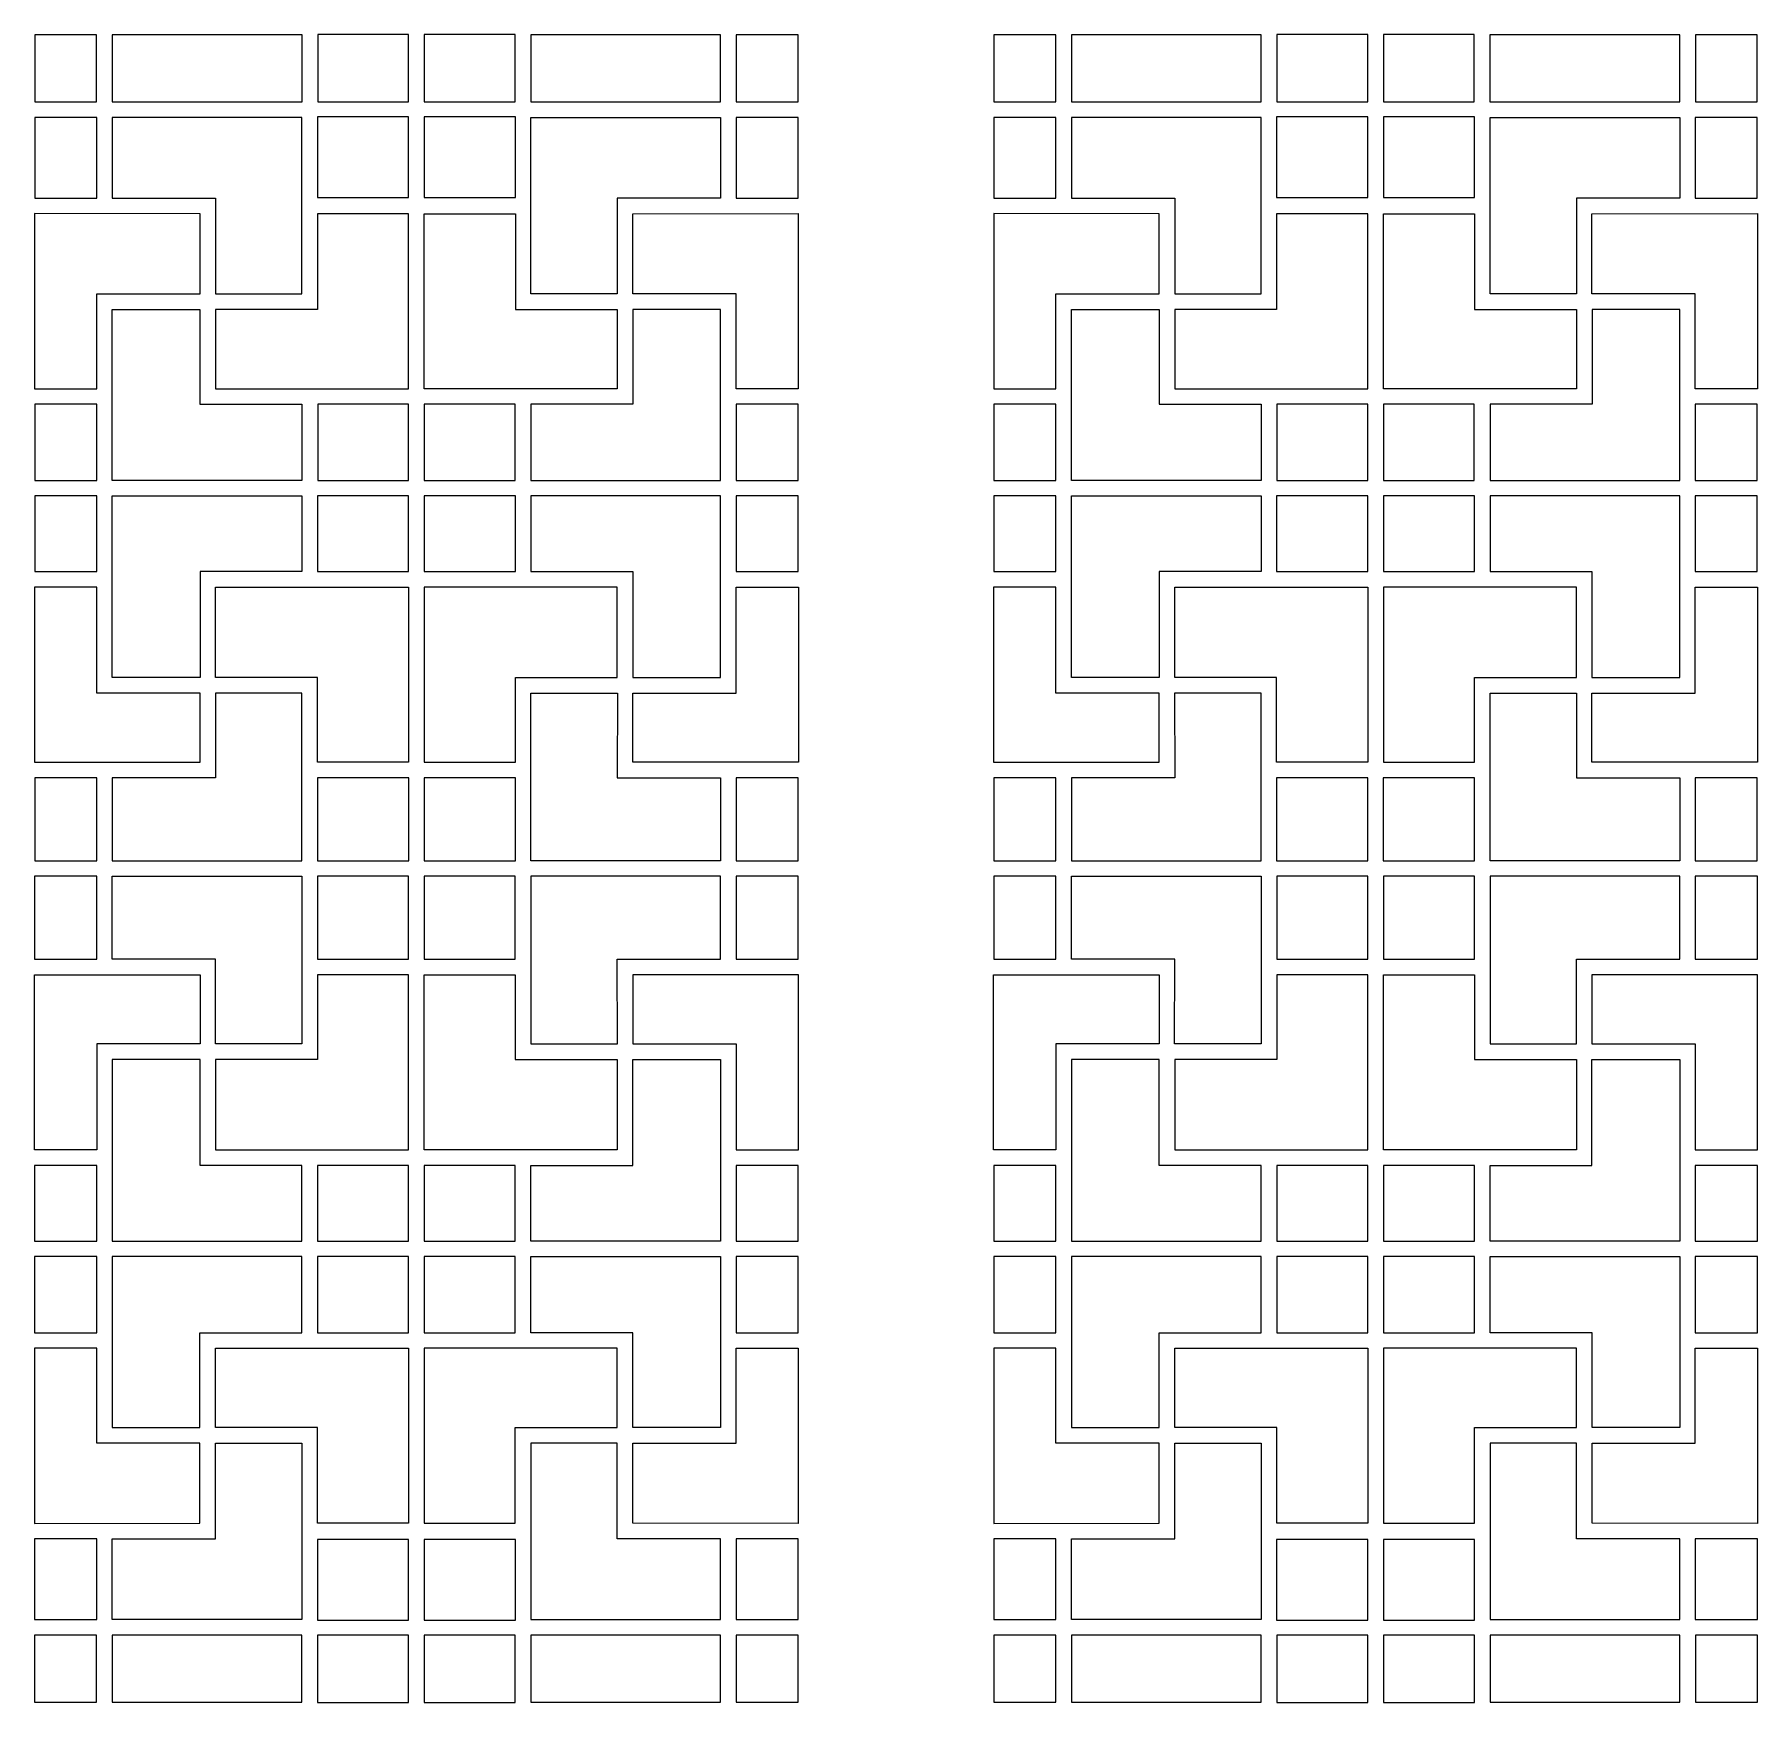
# Model space of a CAD drawing. Header units: centimetres. Extents: x -100 to 100, y -96 to 96.
import ezdxf

# ---------------------------------------------------------------- set-up
doc = ezdxf.new("R2010")
doc.units = ezdxf.units.CM
doc.header["$MEASUREMENT"] = 0
doc.layers.add('layer 1', color=7, linetype='Continuous')

msp = doc.modelspace()

# ---------------------------------------------------------------- linework, layer by layer
at = {"layer": 'layer 1', "color": 177, "lineweight": 9}
for points in [[(-99.52755, 88.59289), (-92.37139, 88.59289), (-92.37139, 96.34057), (-99.52755, 96.34057), (-99.52755, 88.59289)], [(-90.55397, 88.59289), (-68.63717, 88.59289), (-68.63717, 96.34425), (-90.55397, 96.34425), (-90.55397, 88.59289)], [(-66.82674, 88.60999), (-56.31506, 88.60999), (-56.31506, 96.38247), (-66.82674, 96.38247), (-66.82674, 88.60999)], [(-54.51029, 88.60999), (-43.99861, 88.60999), (-43.99861, 96.38247), (-54.51029, 96.38247), (-54.51029, 88.60999)], [(-42.18818, 88.59289), (-20.27138, 88.59289), (-20.27138, 96.34425), (-42.18818, 96.34425), (-42.18818, 88.59289)], [(-18.45396, 88.59289), (-11.2978, 88.59289), (-11.2978, 96.34057), (-18.45396, 96.34057), (-18.45396, 88.59289)], [(-99.52648, 77.44715), (-92.35812, 77.44715), (-92.35812, 86.79235), (-99.52648, 86.79235), (-99.52648, 77.44715)], [(-66.85964, 77.54393), (-56.31218, 77.54393), (-56.31218, 86.85857), (-66.85964, 86.85857), (-66.85964, 77.54393)], [(-54.51317, 77.54393), (-43.96571, 77.54393), (-43.96571, 86.85857), (-54.51317, 86.85857), (-54.51317, 77.54393)], [(-18.46723, 77.44715), (-11.29887, 77.44715), (-11.29887, 86.79235), (-18.46723, 86.79235), (-18.46723, 77.44715)], [(-99.52648, 44.85418), (-92.3579, 44.85418), (-92.3579, 53.64024), (-99.52648, 53.64024), (-99.52648, 44.85418)], [(-66.82674, 44.85473), (-56.31506, 44.85473), (-56.31506, 53.64039), (-66.82674, 53.64039), (-66.82674, 44.85473)], [(-54.51029, 44.85473), (-43.99861, 44.85473), (-43.99861, 53.64039), (-54.51029, 53.64039), (-54.51029, 44.85473)], [(-18.46745, 44.85418), (-11.29887, 44.85418), (-11.29887, 53.64024), (-18.46745, 53.64024), (-18.46745, 44.85418)], [(-99.52648, 34.32612), (-92.3584, 34.32612), (-92.3584, 43.05432), (-99.52648, 43.05432), (-99.52648, 34.32612)], [(-66.8402, 34.32612), (-56.3156, 34.32612), (-56.3156, 43.05378), (-66.8402, 43.05378), (-66.8402, 34.32612)], [(-54.50975, 34.32612), (-43.98515, 34.32612), (-43.98515, 43.05378), (-54.50975, 43.05378), (-54.50975, 34.32612)], [(-18.46695, 34.32612), (-11.29887, 34.32612), (-11.29887, 43.05432), (-18.46695, 43.05432), (-18.46695, 34.32612)], [(-99.52648, 0.9007), (-92.3584, 0.9007), (-92.3584, 10.47062), (-99.52648, 10.47062), (-99.52648, 0.9007)], [(-66.83943, 0.89915), (-56.31025, 0.89915), (-56.31025, 10.47101), (-66.83943, 10.47101), (-66.83943, 0.89915)], [(-54.5151, 0.89915), (-43.98592, 0.89915), (-43.98592, 10.47101), (-54.5151, 10.47101), (-54.5151, 0.89915)], [(-18.46695, 0.9007), (-11.29887, 0.9007), (-11.29887, 10.47062), (-18.46695, 10.47062), (-18.46695, 0.9007)], [(-99.52911, -10.47063), (-92.36103, -10.47063), (-92.36103, -0.90071), (-99.52911, -0.90071), (-99.52911, -10.47063)], [(-66.84206, -10.47102), (-56.31288, -10.47102), (-56.31288, -0.89916), (-66.84206, -0.89916), (-66.84206, -10.47102)], [(-99.52911, -43.05433), (-92.36103, -43.05433), (-92.36103, -34.32613), (-99.52911, -34.32613), (-99.52911, -43.05433)], [(-66.84283, -43.05379), (-56.31823, -43.05379), (-56.31823, -34.32613), (-66.84283, -34.32613), (-66.84283, -43.05379)], [(-99.52911, -53.64025), (-92.36053, -53.64025), (-92.36053, -44.85419), (-99.52911, -44.85419), (-99.52911, -53.64025)], [(-66.82937, -53.6404), (-56.31769, -53.6404), (-56.31769, -44.85474), (-66.82937, -44.85474), (-66.82937, -53.6404)], [(-99.52911, -86.79236), (-92.36075, -86.79236), (-92.36075, -77.44716), (-99.52911, -77.44716), (-99.52911, -86.79236)], [(-66.86227, -86.85858), (-56.31481, -86.85858), (-56.31481, -77.54394), (-66.86227, -77.54394), (-66.86227, -86.85858)], [(-54.5158, -86.85858), (-43.96834, -86.85858), (-43.96834, -77.54394), (-54.5158, -77.54394), (-54.5158, -86.85858)], [(-99.53018, -96.34058), (-92.37402, -96.34058), (-92.37402, -88.5929), (-99.53018, -88.5929), (-99.53018, -96.34058)], [(-90.5566, -96.34426), (-68.6398, -96.34426), (-68.6398, -88.5929), (-90.5566, -88.5929), (-90.5566, -96.34426)], [(-66.82937, -96.38248), (-56.31769, -96.38248), (-56.31769, -88.61), (-66.82937, -88.61), (-66.82937, -96.38248)], [(-54.51292, -96.38248), (-44.00124, -96.38248), (-44.00124, -88.61), (-54.51292, -88.61), (-54.51292, -96.38248)]]:
    msp.add_lwpolyline(points, close=True, dxfattribs=at)
at = {"layer": 'layer 1', "color": 242, "lineweight": 9}
for points in [[(11.2978, 88.59289), (18.45396, 88.59289), (18.45396, 96.34057), (11.2978, 96.34057), (11.2978, 88.59289)], [(20.27138, 88.59289), (42.18818, 88.59289), (42.18818, 96.34425), (20.27138, 96.34425), (20.27138, 88.59289)], [(43.99861, 88.60999), (54.51029, 88.60999), (54.51029, 96.38247), (43.99861, 96.38247), (43.99861, 88.60999)], [(56.31506, 88.60999), (66.82674, 88.60999), (66.82674, 96.38247), (56.31506, 96.38247), (56.31506, 88.60999)], [(68.63717, 88.59289), (90.55397, 88.59289), (90.55397, 96.34425), (68.63717, 96.34425), (68.63717, 88.59289)], [(92.37139, 88.59289), (99.52755, 88.59289), (99.52755, 96.34057), (92.37139, 96.34057), (92.37139, 88.59289)], [(11.29887, 77.44715), (18.46723, 77.44715), (18.46723, 86.79235), (11.29887, 86.79235), (11.29887, 77.44715)], [(43.96571, 77.54393), (54.51317, 77.54393), (54.51317, 86.85857), (43.96571, 86.85857), (43.96571, 77.54393)], [(56.31218, 77.54393), (66.85964, 77.54393), (66.85964, 86.85857), (56.31218, 86.85857), (56.31218, 77.54393)], [(92.35812, 77.44715), (99.52648, 77.44715), (99.52648, 86.79235), (92.35812, 86.79235), (92.35812, 77.44715)], [(11.29887, 44.85418), (18.46745, 44.85418), (18.46745, 53.64024), (11.29887, 53.64024), (11.29887, 44.85418)], [(43.99861, 44.85473), (54.51029, 44.85473), (54.51029, 53.64039), (43.99861, 53.64039), (43.99861, 44.85473)], [(56.31506, 44.85473), (66.82674, 44.85473), (66.82674, 53.64039), (56.31506, 53.64039), (56.31506, 44.85473)], [(92.3579, 44.85418), (99.52648, 44.85418), (99.52648, 53.64024), (92.3579, 53.64024), (92.3579, 44.85418)], [(11.29887, 34.32612), (18.46695, 34.32612), (18.46695, 43.05432), (11.29887, 43.05432), (11.29887, 34.32612)], [(43.98515, 34.32612), (54.50975, 34.32612), (54.50975, 43.05378), (43.98515, 43.05378), (43.98515, 34.32612)], [(56.3156, 34.32612), (66.8402, 34.32612), (66.8402, 43.05378), (56.3156, 43.05378), (56.3156, 34.32612)], [(92.3584, 34.32612), (99.52648, 34.32612), (99.52648, 43.05432), (92.3584, 43.05432), (92.3584, 34.32612)], [(11.29887, 0.9007), (18.46695, 0.9007), (18.46695, 10.47062), (11.29887, 10.47062), (11.29887, 0.9007)], [(43.98592, 0.89915), (54.5151, 0.89915), (54.5151, 10.47101), (43.98592, 10.47101), (43.98592, 0.89915)], [(56.31025, 0.89915), (66.83943, 0.89915), (66.83943, 10.47101), (56.31025, 10.47101), (56.31025, 0.89915)], [(92.3584, 0.9007), (99.52648, 0.9007), (99.52648, 10.47062), (92.3584, 10.47062), (92.3584, 0.9007)], [(11.3015, -10.47063), (18.46958, -10.47063), (18.46958, -0.90071), (11.3015, -0.90071), (11.3015, -10.47063)], [(43.98855, -10.47102), (54.51773, -10.47102), (54.51773, -0.89916), (43.98855, -0.89916), (43.98855, -10.47102)], [(11.3015, -43.05433), (18.46958, -43.05433), (18.46958, -34.32613), (11.3015, -34.32613), (11.3015, -43.05433)], [(43.98778, -43.05379), (54.51238, -43.05379), (54.51238, -34.32613), (43.98778, -34.32613), (43.98778, -43.05379)], [(11.3015, -53.64025), (18.47008, -53.64025), (18.47008, -44.85419), (11.3015, -44.85419), (11.3015, -53.64025)], [(44.00124, -53.6404), (54.51292, -53.6404), (54.51292, -44.85474), (44.00124, -44.85474), (44.00124, -53.6404)], [(11.3015, -86.79236), (18.46986, -86.79236), (18.46986, -77.44716), (11.3015, -77.44716), (11.3015, -86.79236)], [(43.96834, -86.85858), (54.5158, -86.85858), (54.5158, -77.54394), (43.96834, -77.54394), (43.96834, -86.85858)], [(56.31481, -86.85858), (66.86227, -86.85858), (66.86227, -77.54394), (56.31481, -77.54394), (56.31481, -86.85858)], [(11.30043, -96.34058), (18.45659, -96.34058), (18.45659, -88.5929), (11.30043, -88.5929), (11.30043, -96.34058)], [(20.27401, -96.34426), (42.19081, -96.34426), (42.19081, -88.5929), (20.27401, -88.5929), (20.27401, -96.34426)], [(44.00124, -96.38248), (54.51292, -96.38248), (54.51292, -88.61), (44.00124, -88.61), (44.00124, -96.38248)], [(56.31769, -96.38248), (66.82937, -96.38248), (66.82937, -88.61), (56.31769, -88.61), (56.31769, -96.38248)]]:
    msp.add_lwpolyline(points, close=True, dxfattribs=at)
at = {"layer": 'layer 1', "color": 177, "lineweight": 9}
for points, knots in [([(-68.63892, 66.40039), (-68.63892, 66.40039), (-78.61789, 66.40039), (-78.61789, 66.40039), (-78.61789, 66.40039), (-78.61789, 66.40039), (-78.61789, 77.47986), (-78.61789, 77.47986), (-78.61789, 77.47986), (-78.61789, 77.47986), (-90.55718, 77.47986), (-90.55718, 77.47986), (-90.55718, 77.47986), (-90.55718, 77.47986), (-90.55718, 86.7945), (-90.55718, 86.7945), (-90.55718, 86.7945), (-90.55718, 86.7945), (-68.64038, 86.7945), (-68.64038, 86.7945), (-68.64038, 86.7945), (-68.64038, 86.7945), (-68.63892, 66.40039), (-68.63892, 66.40039)], [0, 0, 0, 0, 0.142857143, 0.142857143, 0.142857143, 0.142857143, 0.285714286, 0.285714286, 0.285714286, 0.285714286, 0.428571429, 0.428571429, 0.428571429, 0.428571429, 0.571428571, 0.571428571, 0.571428571, 0.571428571, 0.714285714, 0.714285714, 0.714285714, 0.714285714, 1, 1, 1, 1]), ([(-42.18643, 66.40039), (-42.18643, 66.40039), (-32.20746, 66.40039), (-32.20746, 66.40039), (-32.20746, 66.40039), (-32.20746, 66.40039), (-32.20746, 77.47986), (-32.20746, 77.47986), (-32.20746, 77.47986), (-32.20746, 77.47986), (-20.26817, 77.47986), (-20.26817, 77.47986), (-20.26817, 77.47986), (-20.26817, 77.47986), (-20.26817, 86.7945), (-20.26817, 86.7945), (-20.26817, 86.7945), (-20.26817, 86.7945), (-42.18497, 86.7945), (-42.18497, 86.7945), (-42.18497, 86.7945), (-42.18497, 86.7945), (-42.18643, 66.40039), (-42.18643, 66.40039)], [0, 0, 0, 0, 0.142857143, 0.142857143, 0.142857143, 0.142857143, 0.285714286, 0.285714286, 0.285714286, 0.285714286, 0.428571429, 0.428571429, 0.428571429, 0.428571429, 0.571428571, 0.571428571, 0.571428571, 0.571428571, 0.714285714, 0.714285714, 0.714285714, 0.714285714, 1, 1, 1, 1]), ([(-92.35842, 66.40022), (-92.35842, 66.40022), (-92.35842, 55.44064), (-92.35842, 55.44064), (-92.35842, 55.44064), (-92.35842, 55.44064), (-99.5299, 55.44064), (-99.5299, 55.44064), (-99.5299, 55.44064), (-99.5299, 55.44064), (-99.5299, 75.69396), (-99.5299, 75.69396), (-99.5299, 75.69396), (-99.5299, 75.69396), (-80.4228, 75.64637), (-80.4228, 75.64637), (-80.4228, 75.64637), (-80.4228, 75.64637), (-80.4228, 66.40022), (-80.4228, 66.40022), (-80.4228, 66.40022), (-80.4228, 66.40022), (-92.35842, 66.40022), (-92.35842, 66.40022)], [0, 0, 0, 0, 0.142857143, 0.142857143, 0.142857143, 0.142857143, 0.285714286, 0.285714286, 0.285714286, 0.285714286, 0.428571429, 0.428571429, 0.428571429, 0.428571429, 0.571428571, 0.571428571, 0.571428571, 0.571428571, 0.714285714, 0.714285714, 0.714285714, 0.714285714, 1, 1, 1, 1]), ([(-18.46693, 66.40022), (-18.46693, 66.40022), (-18.46693, 55.44064), (-18.46693, 55.44064), (-18.46693, 55.44064), (-18.46693, 55.44064), (-11.29545, 55.44064), (-11.29545, 55.44064), (-11.29545, 55.44064), (-11.29545, 55.44064), (-11.29545, 75.69396), (-11.29545, 75.69396), (-11.29545, 75.69396), (-11.29545, 75.69396), (-30.40255, 75.64637), (-30.40255, 75.64637), (-30.40255, 75.64637), (-30.40255, 75.64637), (-30.40255, 66.40022), (-30.40255, 66.40022), (-30.40255, 66.40022), (-30.40255, 66.40022), (-18.46693, 66.40022), (-18.46693, 66.40022)], [0, 0, 0, 0, 0.142857143, 0.142857143, 0.142857143, 0.142857143, 0.285714286, 0.285714286, 0.285714286, 0.285714286, 0.428571429, 0.428571429, 0.428571429, 0.428571429, 0.571428571, 0.571428571, 0.571428571, 0.571428571, 0.714285714, 0.714285714, 0.714285714, 0.714285714, 1, 1, 1, 1]), ([(-78.62173, 55.44138), (-78.62173, 55.44138), (-78.6196, 64.60024), (-78.6196, 64.60024), (-78.6196, 64.60024), (-78.6196, 64.60024), (-66.83929, 64.60078), (-66.83929, 64.60078), (-66.83929, 64.60078), (-66.83929, 64.60078), (-66.84145, 75.64743), (-66.84145, 75.64743), (-66.84145, 75.64743), (-66.84145, 75.64743), (-56.31218, 75.64744), (-56.31218, 75.64744), (-56.31218, 75.64744), (-56.31218, 75.64744), (-56.31218, 55.44138), (-56.31218, 55.44138), (-56.31218, 55.44138), (-56.31218, 55.44138), (-78.62173, 55.44138), (-78.62173, 55.44138)], [0, 0, 0, 0, 0.142857143, 0.142857143, 0.142857143, 0.142857143, 0.285714286, 0.285714286, 0.285714286, 0.285714286, 0.428571429, 0.428571429, 0.428571429, 0.428571429, 0.571428571, 0.571428571, 0.571428571, 0.571428571, 0.714285714, 0.714285714, 0.714285714, 0.714285714, 1, 1, 1, 1]), ([(-32.20362, 55.44138), (-32.20362, 55.44138), (-32.20575, 64.60024), (-32.20575, 64.60024), (-32.20575, 64.60024), (-32.20575, 64.60024), (-43.98606, 64.60078), (-43.98606, 64.60078), (-43.98606, 64.60078), (-43.98606, 64.60078), (-43.9839, 75.64743), (-43.9839, 75.64743), (-43.9839, 75.64743), (-43.9839, 75.64743), (-54.51317, 75.64744), (-54.51317, 75.64744), (-54.51317, 75.64744), (-54.51317, 75.64744), (-54.51317, 55.44138), (-54.51317, 55.44138), (-54.51317, 55.44138), (-54.51317, 55.44138), (-32.20362, 55.44138), (-32.20362, 55.44138)], [0, 0, 0, 0, 0.142857143, 0.142857143, 0.142857143, 0.142857143, 0.285714286, 0.285714286, 0.285714286, 0.285714286, 0.428571429, 0.428571429, 0.428571429, 0.428571429, 0.571428571, 0.571428571, 0.571428571, 0.571428571, 0.714285714, 0.714285714, 0.714285714, 0.714285714, 1, 1, 1, 1]), ([(-68.63945, 44.85472), (-68.63945, 44.85472), (-68.63945, 53.64084), (-68.63945, 53.64084), (-68.63945, 53.64084), (-68.63945, 53.64084), (-80.42494, 53.64036), (-80.42494, 53.64036), (-80.42494, 53.64036), (-80.42494, 53.64036), (-80.42494, 64.60107), (-80.42494, 64.60107), (-80.42494, 64.60107), (-80.42494, 64.60107), (-90.56146, 64.60107), (-90.56146, 64.60107), (-90.56146, 64.60107), (-90.56146, 64.60107), (-90.56146, 44.85421), (-90.56146, 44.85421), (-90.56146, 44.85421), (-90.56146, 44.85421), (-68.63945, 44.85472), (-68.63945, 44.85472)], [0, 0, 0, 0, 0.142857143, 0.142857143, 0.142857143, 0.142857143, 0.285714286, 0.285714286, 0.285714286, 0.285714286, 0.428571429, 0.428571429, 0.428571429, 0.428571429, 0.571428571, 0.571428571, 0.571428571, 0.571428571, 0.714285714, 0.714285714, 0.714285714, 0.714285714, 1, 1, 1, 1]), ([(-42.1859, 44.85472), (-42.1859, 44.85472), (-42.1859, 53.64084), (-42.1859, 53.64084), (-42.1859, 53.64084), (-42.1859, 53.64084), (-30.40041, 53.64036), (-30.40041, 53.64036), (-30.40041, 53.64036), (-30.40041, 53.64036), (-30.40041, 64.60107), (-30.40041, 64.60107), (-30.40041, 64.60107), (-30.40041, 64.60107), (-20.26389, 64.60107), (-20.26389, 64.60107), (-20.26389, 64.60107), (-20.26389, 64.60107), (-20.26389, 44.85421), (-20.26389, 44.85421), (-20.26389, 44.85421), (-20.26389, 44.85421), (-42.1859, 44.85472), (-42.1859, 44.85472)], [0, 0, 0, 0, 0.142857143, 0.142857143, 0.142857143, 0.142857143, 0.285714286, 0.285714286, 0.285714286, 0.285714286, 0.428571429, 0.428571429, 0.428571429, 0.428571429, 0.571428571, 0.571428571, 0.571428571, 0.571428571, 0.714285714, 0.714285714, 0.714285714, 0.714285714, 1, 1, 1, 1]), ([(-90.55718, 22.06848), (-90.55718, 22.06848), (-80.42066, 22.06848), (-80.42066, 22.06848), (-80.42066, 22.06848), (-80.42066, 22.06848), (-80.42072, 34.32492), (-80.42072, 34.32492), (-80.42072, 34.32492), (-80.42072, 34.32492), (-68.64038, 34.32492), (-68.64038, 34.32492), (-68.64038, 34.32492), (-68.64038, 34.32492), (-68.64038, 43.05495), (-68.64038, 43.05495), (-68.64038, 43.05495), (-68.64038, 43.05495), (-90.55718, 43.05495), (-90.55718, 43.05495), (-90.55718, 43.05495), (-90.55718, 43.05495), (-90.55718, 22.06848), (-90.55718, 22.06848)], [0, 0, 0, 0, 0.142857143, 0.142857143, 0.142857143, 0.142857143, 0.285714286, 0.285714286, 0.285714286, 0.285714286, 0.428571429, 0.428571429, 0.428571429, 0.428571429, 0.571428571, 0.571428571, 0.571428571, 0.571428571, 0.714285714, 0.714285714, 0.714285714, 0.714285714, 1, 1, 1, 1]), ([(-20.26817, 22.06848), (-20.26817, 22.06848), (-30.40469, 22.06848), (-30.40469, 22.06848), (-30.40469, 22.06848), (-30.40469, 22.06848), (-30.40463, 34.32492), (-30.40463, 34.32492), (-30.40463, 34.32492), (-30.40463, 34.32492), (-42.18497, 34.32492), (-42.18497, 34.32492), (-42.18497, 34.32492), (-42.18497, 34.32492), (-42.18497, 43.05495), (-42.18497, 43.05495), (-42.18497, 43.05495), (-42.18497, 43.05495), (-20.26817, 43.05495), (-20.26817, 43.05495), (-20.26817, 43.05495), (-20.26817, 43.05495), (-20.26817, 22.06848), (-20.26817, 22.06848)], [0, 0, 0, 0, 0.142857143, 0.142857143, 0.142857143, 0.142857143, 0.285714286, 0.285714286, 0.285714286, 0.285714286, 0.428571429, 0.428571429, 0.428571429, 0.428571429, 0.571428571, 0.571428571, 0.571428571, 0.571428571, 0.714285714, 0.714285714, 0.714285714, 0.714285714, 1, 1, 1, 1]), ([(-99.54916, 12.27141), (-99.54916, 12.27141), (-99.54916, 32.52579), (-99.54916, 32.52579), (-99.54916, 32.52579), (-99.54916, 32.52579), (-92.35771, 32.52579), (-92.35771, 32.52579), (-92.35771, 32.52579), (-92.35771, 32.52579), (-92.35797, 20.2666), (-92.35797, 20.2666), (-92.35797, 20.2666), (-92.35797, 20.2666), (-80.42066, 20.2666), (-80.42066, 20.2666), (-80.42066, 20.2666), (-80.42066, 20.2666), (-80.42066, 12.27141), (-80.42066, 12.27141), (-80.42066, 12.27141), (-80.42066, 12.27141), (-99.54916, 12.27141), (-99.54916, 12.27141)], [0, 0, 0, 0, 0.142857143, 0.142857143, 0.142857143, 0.142857143, 0.285714286, 0.285714286, 0.285714286, 0.285714286, 0.428571429, 0.428571429, 0.428571429, 0.428571429, 0.571428571, 0.571428571, 0.571428571, 0.571428571, 0.714285714, 0.714285714, 0.714285714, 0.714285714, 1, 1, 1, 1]), ([(-78.6206, 32.52452), (-78.6206, 32.52452), (-78.6206, 22.06537), (-78.6206, 22.06537), (-78.6206, 22.06537), (-78.6206, 22.06537), (-66.8393, 22.06537), (-66.8393, 22.06537), (-66.8393, 22.06537), (-66.8393, 22.06537), (-66.8393, 12.27141), (-66.8393, 12.27141), (-66.8393, 12.27141), (-66.8393, 12.27141), (-56.31218, 12.27141), (-56.31218, 12.27141), (-56.31218, 12.27141), (-56.31218, 12.27141), (-56.31218, 32.52452), (-56.31218, 32.52452), (-56.31218, 32.52452), (-56.31218, 32.52452), (-78.6206, 32.52452), (-78.6206, 32.52452)], [0, 0, 0, 0, 0.142857143, 0.142857143, 0.142857143, 0.142857143, 0.285714286, 0.285714286, 0.285714286, 0.285714286, 0.428571429, 0.428571429, 0.428571429, 0.428571429, 0.571428571, 0.571428571, 0.571428571, 0.571428571, 0.714285714, 0.714285714, 0.714285714, 0.714285714, 1, 1, 1, 1]), ([(-32.20475, 32.52452), (-32.20475, 32.52452), (-32.20475, 22.06537), (-32.20475, 22.06537), (-32.20475, 22.06537), (-32.20475, 22.06537), (-43.98605, 22.06537), (-43.98605, 22.06537), (-43.98605, 22.06537), (-43.98605, 22.06537), (-43.98605, 12.27141), (-43.98605, 12.27141), (-43.98605, 12.27141), (-43.98605, 12.27141), (-54.51317, 12.27141), (-54.51317, 12.27141), (-54.51317, 12.27141), (-54.51317, 12.27141), (-54.51317, 32.52452), (-54.51317, 32.52452), (-54.51317, 32.52452), (-54.51317, 32.52452), (-32.20475, 32.52452), (-32.20475, 32.52452)], [0, 0, 0, 0, 0.142857143, 0.142857143, 0.142857143, 0.142857143, 0.285714286, 0.285714286, 0.285714286, 0.285714286, 0.428571429, 0.428571429, 0.428571429, 0.428571429, 0.571428571, 0.571428571, 0.571428571, 0.571428571, 0.714285714, 0.714285714, 0.714285714, 0.714285714, 1, 1, 1, 1]), ([(-11.27619, 12.27141), (-11.27619, 12.27141), (-11.27619, 32.52579), (-11.27619, 32.52579), (-11.27619, 32.52579), (-11.27619, 32.52579), (-18.46764, 32.52579), (-18.46764, 32.52579), (-18.46764, 32.52579), (-18.46764, 32.52579), (-18.46738, 20.2666), (-18.46738, 20.2666), (-18.46738, 20.2666), (-18.46738, 20.2666), (-30.40469, 20.2666), (-30.40469, 20.2666), (-30.40469, 20.2666), (-30.40469, 20.2666), (-30.40469, 12.27141), (-30.40469, 12.27141), (-30.40469, 12.27141), (-30.40469, 12.27141), (-11.27619, 12.27141), (-11.27619, 12.27141)], [0, 0, 0, 0, 0.142857143, 0.142857143, 0.142857143, 0.142857143, 0.285714286, 0.285714286, 0.285714286, 0.285714286, 0.428571429, 0.428571429, 0.428571429, 0.428571429, 0.571428571, 0.571428571, 0.571428571, 0.571428571, 0.714285714, 0.714285714, 0.714285714, 0.714285714, 1, 1, 1, 1]), ([(-78.62066, 10.47396), (-78.62066, 10.47396), (-78.63992, 20.27088), (-78.63992, 20.27088), (-78.63992, 20.27088), (-78.63992, 20.27088), (-68.64038, 20.27088), (-68.64038, 20.27088), (-68.64038, 20.27088), (-68.64038, 20.27088), (-68.64038, 0.89963), (-68.64038, 0.89963), (-68.64038, 0.89963), (-68.64038, 0.89963), (-90.55718, 0.89963), (-90.55718, 0.89963), (-90.55718, 0.89963), (-90.55718, 0.89963), (-90.55718, 10.47396), (-90.55718, 10.47396), (-90.55718, 10.47396), (-90.55718, 10.47396), (-78.62066, 10.47396), (-78.62066, 10.47396)], [0, 0, 0, 0, 0.142857143, 0.142857143, 0.142857143, 0.142857143, 0.285714286, 0.285714286, 0.285714286, 0.285714286, 0.428571429, 0.428571429, 0.428571429, 0.428571429, 0.571428571, 0.571428571, 0.571428571, 0.571428571, 0.714285714, 0.714285714, 0.714285714, 0.714285714, 1, 1, 1, 1]), ([(-32.20469, 10.47396), (-32.20469, 10.47396), (-32.18543, 20.27088), (-32.18543, 20.27088), (-32.18543, 20.27088), (-32.18543, 20.27088), (-42.18497, 20.27088), (-42.18497, 20.27088), (-42.18497, 20.27088), (-42.18497, 20.27088), (-42.18497, 0.89963), (-42.18497, 0.89963), (-42.18497, 0.89963), (-42.18497, 0.89963), (-20.26817, 0.89963), (-20.26817, 0.89963), (-20.26817, 0.89963), (-20.26817, 0.89963), (-20.26817, 10.47396), (-20.26817, 10.47396), (-20.26817, 10.47396), (-20.26817, 10.47396), (-32.20469, 10.47396), (-32.20469, 10.47396)], [0, 0, 0, 0, 0.142857143, 0.142857143, 0.142857143, 0.142857143, 0.285714286, 0.285714286, 0.285714286, 0.285714286, 0.428571429, 0.428571429, 0.428571429, 0.428571429, 0.571428571, 0.571428571, 0.571428571, 0.571428571, 0.714285714, 0.714285714, 0.714285714, 0.714285714, 1, 1, 1, 1]), ([(-78.62329, -10.47397), (-78.62329, -10.47397), (-78.64255, -20.27089), (-78.64255, -20.27089), (-78.64255, -20.27089), (-78.64255, -20.27089), (-68.64301, -20.27089), (-68.64301, -20.27089), (-68.64301, -20.27089), (-68.64301, -20.27089), (-68.64301, -0.89964), (-68.64301, -0.89964), (-68.64301, -0.89964), (-68.64301, -0.89964), (-90.55981, -0.89964), (-90.55981, -0.89964), (-90.55981, -0.89964), (-90.55981, -0.89964), (-90.55981, -10.47397), (-90.55981, -10.47397), (-90.55981, -10.47397), (-90.55981, -10.47397), (-78.62329, -10.47397), (-78.62329, -10.47397)], [0, 0, 0, 0, 0.142857143, 0.142857143, 0.142857143, 0.142857143, 0.285714286, 0.285714286, 0.285714286, 0.285714286, 0.428571429, 0.428571429, 0.428571429, 0.428571429, 0.571428571, 0.571428571, 0.571428571, 0.571428571, 0.714285714, 0.714285714, 0.714285714, 0.714285714, 1, 1, 1, 1]), ([(-43.98855, -10.47102), (-43.98855, -10.47102), (-54.51773, -10.47102), (-54.51773, -10.47102), (-54.51773, -10.47102), (-54.51773, -10.47102), (-54.51773, -0.89916), (-54.51773, -0.89916), (-54.51773, -0.89916), (-54.51773, -0.89916), (-43.98855, -0.89916), (-43.98855, -0.89916), (-43.98855, -0.89916), (-43.98855, -0.89916), (-43.98855, -10.47102), (-43.98855, -10.47102)], [0, 0, 0, 0, 0.2, 0.2, 0.2, 0.2, 0.4, 0.4, 0.4, 0.4, 0.6, 0.6, 0.6, 0.6, 1, 1, 1, 1]), ([(-32.20732, -10.47397), (-32.20732, -10.47397), (-32.18806, -20.27089), (-32.18806, -20.27089), (-32.18806, -20.27089), (-32.18806, -20.27089), (-42.1876, -20.27089), (-42.1876, -20.27089), (-42.1876, -20.27089), (-42.1876, -20.27089), (-42.1876, -0.89964), (-42.1876, -0.89964), (-42.1876, -0.89964), (-42.1876, -0.89964), (-20.2708, -0.89964), (-20.2708, -0.89964), (-20.2708, -0.89964), (-20.2708, -0.89964), (-20.2708, -10.47397), (-20.2708, -10.47397), (-20.2708, -10.47397), (-20.2708, -10.47397), (-32.20732, -10.47397), (-32.20732, -10.47397)], [0, 0, 0, 0, 0.142857143, 0.142857143, 0.142857143, 0.142857143, 0.285714286, 0.285714286, 0.285714286, 0.285714286, 0.428571429, 0.428571429, 0.428571429, 0.428571429, 0.571428571, 0.571428571, 0.571428571, 0.571428571, 0.714285714, 0.714285714, 0.714285714, 0.714285714, 1, 1, 1, 1]), ([(-11.3015, -10.47063), (-11.3015, -10.47063), (-18.46958, -10.47063), (-18.46958, -10.47063), (-18.46958, -10.47063), (-18.46958, -10.47063), (-18.46958, -0.90071), (-18.46958, -0.90071), (-18.46958, -0.90071), (-18.46958, -0.90071), (-11.3015, -0.90071), (-11.3015, -0.90071), (-11.3015, -0.90071), (-11.3015, -0.90071), (-11.3015, -10.47063), (-11.3015, -10.47063)], [0, 0, 0, 0, 0.2, 0.2, 0.2, 0.2, 0.4, 0.4, 0.4, 0.4, 0.6, 0.6, 0.6, 0.6, 1, 1, 1, 1]), ([(-99.55179, -12.27142), (-99.55179, -12.27142), (-99.55179, -32.5258), (-99.55179, -32.5258), (-99.55179, -32.5258), (-99.55179, -32.5258), (-92.36034, -32.5258), (-92.36034, -32.5258), (-92.36034, -32.5258), (-92.36034, -32.5258), (-92.3606, -20.26661), (-92.3606, -20.26661), (-92.3606, -20.26661), (-92.3606, -20.26661), (-80.42329, -20.26661), (-80.42329, -20.26661), (-80.42329, -20.26661), (-80.42329, -20.26661), (-80.42329, -12.27142), (-80.42329, -12.27142), (-80.42329, -12.27142), (-80.42329, -12.27142), (-99.55179, -12.27142), (-99.55179, -12.27142)], [0, 0, 0, 0, 0.142857143, 0.142857143, 0.142857143, 0.142857143, 0.285714286, 0.285714286, 0.285714286, 0.285714286, 0.428571429, 0.428571429, 0.428571429, 0.428571429, 0.571428571, 0.571428571, 0.571428571, 0.571428571, 0.714285714, 0.714285714, 0.714285714, 0.714285714, 1, 1, 1, 1]), ([(-78.62323, -32.52453), (-78.62323, -32.52453), (-78.62323, -22.06538), (-78.62323, -22.06538), (-78.62323, -22.06538), (-78.62323, -22.06538), (-66.84193, -22.06538), (-66.84193, -22.06538), (-66.84193, -22.06538), (-66.84193, -22.06538), (-66.84193, -12.27142), (-66.84193, -12.27142), (-66.84193, -12.27142), (-66.84193, -12.27142), (-56.31481, -12.27142), (-56.31481, -12.27142), (-56.31481, -12.27142), (-56.31481, -12.27142), (-56.31481, -32.52453), (-56.31481, -32.52453), (-56.31481, -32.52453), (-56.31481, -32.52453), (-78.62323, -32.52453), (-78.62323, -32.52453)], [0, 0, 0, 0, 0.142857143, 0.142857143, 0.142857143, 0.142857143, 0.285714286, 0.285714286, 0.285714286, 0.285714286, 0.428571429, 0.428571429, 0.428571429, 0.428571429, 0.571428571, 0.571428571, 0.571428571, 0.571428571, 0.714285714, 0.714285714, 0.714285714, 0.714285714, 1, 1, 1, 1]), ([(-32.20738, -32.52453), (-32.20738, -32.52453), (-32.20738, -22.06538), (-32.20738, -22.06538), (-32.20738, -22.06538), (-32.20738, -22.06538), (-43.98868, -22.06538), (-43.98868, -22.06538), (-43.98868, -22.06538), (-43.98868, -22.06538), (-43.98868, -12.27142), (-43.98868, -12.27142), (-43.98868, -12.27142), (-43.98868, -12.27142), (-54.5158, -12.27142), (-54.5158, -12.27142), (-54.5158, -12.27142), (-54.5158, -12.27142), (-54.5158, -32.52453), (-54.5158, -32.52453), (-54.5158, -32.52453), (-54.5158, -32.52453), (-32.20738, -32.52453), (-32.20738, -32.52453)], [0, 0, 0, 0, 0.142857143, 0.142857143, 0.142857143, 0.142857143, 0.285714286, 0.285714286, 0.285714286, 0.285714286, 0.428571429, 0.428571429, 0.428571429, 0.428571429, 0.571428571, 0.571428571, 0.571428571, 0.571428571, 0.714285714, 0.714285714, 0.714285714, 0.714285714, 1, 1, 1, 1]), ([(-11.27882, -12.27142), (-11.27882, -12.27142), (-11.27882, -32.5258), (-11.27882, -32.5258), (-11.27882, -32.5258), (-11.27882, -32.5258), (-18.47027, -32.5258), (-18.47027, -32.5258), (-18.47027, -32.5258), (-18.47027, -32.5258), (-18.47001, -20.26661), (-18.47001, -20.26661), (-18.47001, -20.26661), (-18.47001, -20.26661), (-30.40732, -20.26661), (-30.40732, -20.26661), (-30.40732, -20.26661), (-30.40732, -20.26661), (-30.40732, -12.27142), (-30.40732, -12.27142), (-30.40732, -12.27142), (-30.40732, -12.27142), (-11.27882, -12.27142), (-11.27882, -12.27142)], [0, 0, 0, 0, 0.142857143, 0.142857143, 0.142857143, 0.142857143, 0.285714286, 0.285714286, 0.285714286, 0.285714286, 0.428571429, 0.428571429, 0.428571429, 0.428571429, 0.571428571, 0.571428571, 0.571428571, 0.571428571, 0.714285714, 0.714285714, 0.714285714, 0.714285714, 1, 1, 1, 1]), ([(-90.55981, -22.06849), (-90.55981, -22.06849), (-80.42329, -22.06849), (-80.42329, -22.06849), (-80.42329, -22.06849), (-80.42329, -22.06849), (-80.42335, -34.32493), (-80.42335, -34.32493), (-80.42335, -34.32493), (-80.42335, -34.32493), (-68.64301, -34.32493), (-68.64301, -34.32493), (-68.64301, -34.32493), (-68.64301, -34.32493), (-68.64301, -43.05496), (-68.64301, -43.05496), (-68.64301, -43.05496), (-68.64301, -43.05496), (-90.55981, -43.05496), (-90.55981, -43.05496), (-90.55981, -43.05496), (-90.55981, -43.05496), (-90.55981, -22.06849), (-90.55981, -22.06849)], [0, 0, 0, 0, 0.142857143, 0.142857143, 0.142857143, 0.142857143, 0.285714286, 0.285714286, 0.285714286, 0.285714286, 0.428571429, 0.428571429, 0.428571429, 0.428571429, 0.571428571, 0.571428571, 0.571428571, 0.571428571, 0.714285714, 0.714285714, 0.714285714, 0.714285714, 1, 1, 1, 1]), ([(-20.2708, -22.06849), (-20.2708, -22.06849), (-30.40732, -22.06849), (-30.40732, -22.06849), (-30.40732, -22.06849), (-30.40732, -22.06849), (-30.40726, -34.32493), (-30.40726, -34.32493), (-30.40726, -34.32493), (-30.40726, -34.32493), (-42.1876, -34.32493), (-42.1876, -34.32493), (-42.1876, -34.32493), (-42.1876, -34.32493), (-42.1876, -43.05496), (-42.1876, -43.05496), (-42.1876, -43.05496), (-42.1876, -43.05496), (-20.2708, -43.05496), (-20.2708, -43.05496), (-20.2708, -43.05496), (-20.2708, -43.05496), (-20.2708, -22.06849), (-20.2708, -22.06849)], [0, 0, 0, 0, 0.142857143, 0.142857143, 0.142857143, 0.142857143, 0.285714286, 0.285714286, 0.285714286, 0.285714286, 0.428571429, 0.428571429, 0.428571429, 0.428571429, 0.571428571, 0.571428571, 0.571428571, 0.571428571, 0.714285714, 0.714285714, 0.714285714, 0.714285714, 1, 1, 1, 1]), ([(-43.98778, -43.05379), (-43.98778, -43.05379), (-54.51238, -43.05379), (-54.51238, -43.05379), (-54.51238, -43.05379), (-54.51238, -43.05379), (-54.51238, -34.32613), (-54.51238, -34.32613), (-54.51238, -34.32613), (-54.51238, -34.32613), (-43.98778, -34.32613), (-43.98778, -34.32613), (-43.98778, -34.32613), (-43.98778, -34.32613), (-43.98778, -43.05379), (-43.98778, -43.05379)], [0, 0, 0, 0, 0.2, 0.2, 0.2, 0.2, 0.4, 0.4, 0.4, 0.4, 0.6, 0.6, 0.6, 0.6, 1, 1, 1, 1]), ([(-11.3015, -43.05433), (-11.3015, -43.05433), (-18.46958, -43.05433), (-18.46958, -43.05433), (-18.46958, -43.05433), (-18.46958, -43.05433), (-18.46958, -34.32613), (-18.46958, -34.32613), (-18.46958, -34.32613), (-18.46958, -34.32613), (-11.3015, -34.32613), (-11.3015, -34.32613), (-11.3015, -34.32613), (-11.3015, -34.32613), (-11.3015, -43.05433), (-11.3015, -43.05433)], [0, 0, 0, 0, 0.2, 0.2, 0.2, 0.2, 0.4, 0.4, 0.4, 0.4, 0.6, 0.6, 0.6, 0.6, 1, 1, 1, 1]), ([(-68.64208, -44.85473), (-68.64208, -44.85473), (-68.64208, -53.64085), (-68.64208, -53.64085), (-68.64208, -53.64085), (-68.64208, -53.64085), (-80.42757, -53.64037), (-80.42757, -53.64037), (-80.42757, -53.64037), (-80.42757, -53.64037), (-80.42757, -64.60108), (-80.42757, -64.60108), (-80.42757, -64.60108), (-80.42757, -64.60108), (-90.56409, -64.60108), (-90.56409, -64.60108), (-90.56409, -64.60108), (-90.56409, -64.60108), (-90.56409, -44.85422), (-90.56409, -44.85422), (-90.56409, -44.85422), (-90.56409, -44.85422), (-68.64208, -44.85473), (-68.64208, -44.85473)], [0, 0, 0, 0, 0.142857143, 0.142857143, 0.142857143, 0.142857143, 0.285714286, 0.285714286, 0.285714286, 0.285714286, 0.428571429, 0.428571429, 0.428571429, 0.428571429, 0.571428571, 0.571428571, 0.571428571, 0.571428571, 0.714285714, 0.714285714, 0.714285714, 0.714285714, 1, 1, 1, 1]), ([(-44.00124, -53.6404), (-44.00124, -53.6404), (-54.51292, -53.6404), (-54.51292, -53.6404), (-54.51292, -53.6404), (-54.51292, -53.6404), (-54.51292, -44.85473), (-54.51292, -44.85473), (-54.51292, -44.85473), (-54.51292, -44.85473), (-44.00124, -44.85473), (-44.00124, -44.85473), (-44.00124, -44.85473), (-44.00124, -44.85473), (-44.00124, -53.6404), (-44.00124, -53.6404)], [0, 0, 0, 0, 0.2, 0.2, 0.2, 0.2, 0.4, 0.4, 0.4, 0.4, 0.6, 0.6, 0.6, 0.6, 1, 1, 1, 1]), ([(-42.18853, -44.85473), (-42.18853, -44.85473), (-42.18853, -53.64085), (-42.18853, -53.64085), (-42.18853, -53.64085), (-42.18853, -53.64085), (-30.40304, -53.64037), (-30.40304, -53.64037), (-30.40304, -53.64037), (-30.40304, -53.64037), (-30.40304, -64.60108), (-30.40304, -64.60108), (-30.40304, -64.60108), (-30.40304, -64.60108), (-20.26652, -64.60108), (-20.26652, -64.60108), (-20.26652, -64.60108), (-20.26652, -64.60108), (-20.26652, -44.85422), (-20.26652, -44.85422), (-20.26652, -44.85422), (-20.26652, -44.85422), (-42.18853, -44.85473), (-42.18853, -44.85473)], [0, 0, 0, 0, 0.142857143, 0.142857143, 0.142857143, 0.142857143, 0.285714286, 0.285714286, 0.285714286, 0.285714286, 0.428571429, 0.428571429, 0.428571429, 0.428571429, 0.571428571, 0.571428571, 0.571428571, 0.571428571, 0.714285714, 0.714285714, 0.714285714, 0.714285714, 1, 1, 1, 1]), ([(-11.3015, -53.64025), (-11.3015, -53.64025), (-18.47009, -53.64025), (-18.47009, -53.64025), (-18.47009, -53.64025), (-18.47009, -53.64025), (-18.47009, -44.85419), (-18.47009, -44.85419), (-18.47009, -44.85419), (-18.47009, -44.85419), (-11.3015, -44.85419), (-11.3015, -44.85419), (-11.3015, -44.85419), (-11.3015, -44.85419), (-11.3015, -53.64025), (-11.3015, -53.64025)], [0, 0, 0, 0, 0.2, 0.2, 0.2, 0.2, 0.4, 0.4, 0.4, 0.4, 0.6, 0.6, 0.6, 0.6, 1, 1, 1, 1]), ([(-99.53253, -75.69397), (-99.53253, -75.69397), (-99.53253, -55.44065), (-99.53253, -55.44065), (-99.53253, -55.44065), (-99.53253, -55.44065), (-92.36105, -55.44065), (-92.36105, -55.44065), (-92.36105, -55.44065), (-92.36105, -55.44065), (-92.36105, -66.40023), (-92.36105, -66.40023), (-92.36105, -66.40023), (-92.36105, -66.40023), (-80.42543, -66.40023), (-80.42543, -66.40023), (-80.42543, -66.40023), (-80.42543, -66.40023), (-80.42543, -75.64638), (-80.42543, -75.64638), (-80.42543, -75.64638), (-80.42543, -75.64638), (-99.53253, -75.69397), (-99.53253, -75.69397)], [0, 0, 0, 0, 0.142857143, 0.142857143, 0.142857143, 0.142857143, 0.285714286, 0.285714286, 0.285714286, 0.285714286, 0.428571429, 0.428571429, 0.428571429, 0.428571429, 0.571428571, 0.571428571, 0.571428571, 0.571428571, 0.714285714, 0.714285714, 0.714285714, 0.714285714, 1, 1, 1, 1]), ([(-78.62436, -55.44139), (-78.62436, -55.44139), (-78.62223, -64.60025), (-78.62223, -64.60025), (-78.62223, -64.60025), (-78.62223, -64.60025), (-66.84192, -64.60079), (-66.84192, -64.60079), (-66.84192, -64.60079), (-66.84192, -64.60079), (-66.84408, -75.64744), (-66.84408, -75.64744), (-66.84408, -75.64744), (-66.84408, -75.64744), (-56.31481, -75.64745), (-56.31481, -75.64745), (-56.31481, -75.64745), (-56.31481, -75.64745), (-56.31481, -55.44139), (-56.31481, -55.44139), (-56.31481, -55.44139), (-56.31481, -55.44139), (-78.62436, -55.44139), (-78.62436, -55.44139)], [0, 0, 0, 0, 0.142857143, 0.142857143, 0.142857143, 0.142857143, 0.285714286, 0.285714286, 0.285714286, 0.285714286, 0.428571429, 0.428571429, 0.428571429, 0.428571429, 0.571428571, 0.571428571, 0.571428571, 0.571428571, 0.714285714, 0.714285714, 0.714285714, 0.714285714, 1, 1, 1, 1]), ([(-32.20625, -55.44139), (-32.20625, -55.44139), (-32.20838, -64.60025), (-32.20838, -64.60025), (-32.20838, -64.60025), (-32.20838, -64.60025), (-43.98869, -64.60079), (-43.98869, -64.60079), (-43.98869, -64.60079), (-43.98869, -64.60079), (-43.98653, -75.64744), (-43.98653, -75.64744), (-43.98653, -75.64744), (-43.98653, -75.64744), (-54.5158, -75.64745), (-54.5158, -75.64745), (-54.5158, -75.64745), (-54.5158, -75.64745), (-54.5158, -55.44139), (-54.5158, -55.44139), (-54.5158, -55.44139), (-54.5158, -55.44139), (-32.20625, -55.44139), (-32.20625, -55.44139)], [0, 0, 0, 0, 0.142857143, 0.142857143, 0.142857143, 0.142857143, 0.285714286, 0.285714286, 0.285714286, 0.285714286, 0.428571429, 0.428571429, 0.428571429, 0.428571429, 0.571428571, 0.571428571, 0.571428571, 0.571428571, 0.714285714, 0.714285714, 0.714285714, 0.714285714, 1, 1, 1, 1]), ([(-18.46956, -66.40023), (-18.46956, -66.40023), (-30.40518, -66.40023), (-30.40518, -66.40023), (-30.40518, -66.40023), (-30.40518, -66.40023), (-30.40518, -75.64638), (-30.40518, -75.64638), (-30.40518, -75.64638), (-30.40518, -75.64638), (-11.29808, -75.69397), (-11.29808, -75.69397), (-11.29808, -75.69397), (-11.29808, -75.69397), (-11.29808, -55.44065), (-11.29808, -55.44065), (-11.29808, -55.44065), (-11.29808, -55.44065), (-18.46956, -55.44065), (-18.46956, -55.44065), (-18.46956, -55.44065), (-18.46956, -55.44065), (-18.46956, -66.40023), (-18.46956, -66.40023)], [0, 0, 0, 0, 0.142857143, 0.142857143, 0.142857143, 0.142857143, 0.285714286, 0.285714286, 0.285714286, 0.285714286, 0.428571429, 0.428571429, 0.428571429, 0.428571429, 0.571428571, 0.571428571, 0.571428571, 0.571428571, 0.714285714, 0.714285714, 0.714285714, 0.714285714, 1, 1, 1, 1]), ([(-68.64155, -66.4004), (-68.64155, -66.4004), (-78.62052, -66.4004), (-78.62052, -66.4004), (-78.62052, -66.4004), (-78.62052, -66.4004), (-78.62052, -77.47987), (-78.62052, -77.47987), (-78.62052, -77.47987), (-78.62052, -77.47987), (-90.55981, -77.47987), (-90.55981, -77.47987), (-90.55981, -77.47987), (-90.55981, -77.47987), (-90.55981, -86.79451), (-90.55981, -86.79451), (-90.55981, -86.79451), (-90.55981, -86.79451), (-68.64301, -86.79451), (-68.64301, -86.79451), (-68.64301, -86.79451), (-68.64301, -86.79451), (-68.64155, -66.4004), (-68.64155, -66.4004)], [0, 0, 0, 0, 0.142857143, 0.142857143, 0.142857143, 0.142857143, 0.285714286, 0.285714286, 0.285714286, 0.285714286, 0.428571429, 0.428571429, 0.428571429, 0.428571429, 0.571428571, 0.571428571, 0.571428571, 0.571428571, 0.714285714, 0.714285714, 0.714285714, 0.714285714, 1, 1, 1, 1]), ([(-42.18906, -66.4004), (-42.18906, -66.4004), (-32.21009, -66.4004), (-32.21009, -66.4004), (-32.21009, -66.4004), (-32.21009, -66.4004), (-32.21009, -77.47987), (-32.21009, -77.47987), (-32.21009, -77.47987), (-32.21009, -77.47987), (-20.2708, -77.47987), (-20.2708, -77.47987), (-20.2708, -77.47987), (-20.2708, -77.47987), (-20.2708, -86.79451), (-20.2708, -86.79451), (-20.2708, -86.79451), (-20.2708, -86.79451), (-42.1876, -86.79451), (-42.1876, -86.79451), (-42.1876, -86.79451), (-42.1876, -86.79451), (-42.18906, -66.4004), (-42.18906, -66.4004)], [0, 0, 0, 0, 0.142857143, 0.142857143, 0.142857143, 0.142857143, 0.285714286, 0.285714286, 0.285714286, 0.285714286, 0.428571429, 0.428571429, 0.428571429, 0.428571429, 0.571428571, 0.571428571, 0.571428571, 0.571428571, 0.714285714, 0.714285714, 0.714285714, 0.714285714, 1, 1, 1, 1]), ([(-11.3015, -86.79236), (-11.3015, -86.79236), (-18.46987, -86.79236), (-18.46987, -86.79236), (-18.46987, -86.79236), (-18.46987, -86.79236), (-18.46987, -77.44716), (-18.46987, -77.44716), (-18.46987, -77.44716), (-18.46987, -77.44716), (-11.3015, -77.44716), (-11.3015, -77.44716), (-11.3015, -77.44716), (-11.3015, -77.44716), (-11.3015, -86.79236), (-11.3015, -86.79236)], [0, 0, 0, 0, 0.2, 0.2, 0.2, 0.2, 0.4, 0.4, 0.4, 0.4, 0.6, 0.6, 0.6, 0.6, 1, 1, 1, 1]), ([(-20.27401, -96.34426), (-20.27401, -96.34426), (-42.19081, -96.34426), (-42.19081, -96.34426), (-42.19081, -96.34426), (-42.19081, -96.34426), (-42.19081, -88.59289), (-42.19081, -88.59289), (-42.19081, -88.59289), (-42.19081, -88.59289), (-20.27401, -88.59289), (-20.27401, -88.59289), (-20.27401, -88.59289), (-20.27401, -88.59289), (-20.27401, -96.34426), (-20.27401, -96.34426)], [0, 0, 0, 0, 0.2, 0.2, 0.2, 0.2, 0.4, 0.4, 0.4, 0.4, 0.6, 0.6, 0.6, 0.6, 1, 1, 1, 1]), ([(-11.30043, -96.34058), (-11.30043, -96.34058), (-18.45659, -96.34058), (-18.45659, -96.34058), (-18.45659, -96.34058), (-18.45659, -96.34058), (-18.45659, -88.59289), (-18.45659, -88.59289), (-18.45659, -88.59289), (-18.45659, -88.59289), (-11.30043, -88.59289), (-11.30043, -88.59289), (-11.30043, -88.59289), (-11.30043, -88.59289), (-11.30043, -96.34058), (-11.30043, -96.34058)], [0, 0, 0, 0, 0.2, 0.2, 0.2, 0.2, 0.4, 0.4, 0.4, 0.4, 0.6, 0.6, 0.6, 0.6, 1, 1, 1, 1])]:
    msp.add_open_spline(points, degree=3, knots=knots, dxfattribs=at)
at = {"layer": 'layer 1', "color": 242, "lineweight": 9}
for points, knots in [([(42.18643, 66.40039), (42.18643, 66.40039), (32.20746, 66.40039), (32.20746, 66.40039), (32.20746, 66.40039), (32.20746, 66.40039), (32.20746, 77.47986), (32.20746, 77.47986), (32.20746, 77.47986), (32.20746, 77.47986), (20.26817, 77.47986), (20.26817, 77.47986), (20.26817, 77.47986), (20.26817, 77.47986), (20.26817, 86.7945), (20.26817, 86.7945), (20.26817, 86.7945), (20.26817, 86.7945), (42.18497, 86.7945), (42.18497, 86.7945), (42.18497, 86.7945), (42.18497, 86.7945), (42.18643, 66.40039), (42.18643, 66.40039)], [0, 0, 0, 0, 0.142857143, 0.142857143, 0.142857143, 0.142857143, 0.285714286, 0.285714286, 0.285714286, 0.285714286, 0.428571429, 0.428571429, 0.428571429, 0.428571429, 0.571428571, 0.571428571, 0.571428571, 0.571428571, 0.714285714, 0.714285714, 0.714285714, 0.714285714, 1, 1, 1, 1]), ([(68.63892, 66.40039), (68.63892, 66.40039), (78.61789, 66.40039), (78.61789, 66.40039), (78.61789, 66.40039), (78.61789, 66.40039), (78.61789, 77.47986), (78.61789, 77.47986), (78.61789, 77.47986), (78.61789, 77.47986), (90.55718, 77.47986), (90.55718, 77.47986), (90.55718, 77.47986), (90.55718, 77.47986), (90.55718, 86.7945), (90.55718, 86.7945), (90.55718, 86.7945), (90.55718, 86.7945), (68.64038, 86.7945), (68.64038, 86.7945), (68.64038, 86.7945), (68.64038, 86.7945), (68.63892, 66.40039), (68.63892, 66.40039)], [0, 0, 0, 0, 0.142857143, 0.142857143, 0.142857143, 0.142857143, 0.285714286, 0.285714286, 0.285714286, 0.285714286, 0.428571429, 0.428571429, 0.428571429, 0.428571429, 0.571428571, 0.571428571, 0.571428571, 0.571428571, 0.714285714, 0.714285714, 0.714285714, 0.714285714, 1, 1, 1, 1]), ([(18.46693, 66.40022), (18.46693, 66.40022), (18.46693, 55.44064), (18.46693, 55.44064), (18.46693, 55.44064), (18.46693, 55.44064), (11.29545, 55.44064), (11.29545, 55.44064), (11.29545, 55.44064), (11.29545, 55.44064), (11.29545, 75.69396), (11.29545, 75.69396), (11.29545, 75.69396), (11.29545, 75.69396), (30.40255, 75.64637), (30.40255, 75.64637), (30.40255, 75.64637), (30.40255, 75.64637), (30.40255, 66.40022), (30.40255, 66.40022), (30.40255, 66.40022), (30.40255, 66.40022), (18.46693, 66.40022), (18.46693, 66.40022)], [0, 0, 0, 0, 0.142857143, 0.142857143, 0.142857143, 0.142857143, 0.285714286, 0.285714286, 0.285714286, 0.285714286, 0.428571429, 0.428571429, 0.428571429, 0.428571429, 0.571428571, 0.571428571, 0.571428571, 0.571428571, 0.714285714, 0.714285714, 0.714285714, 0.714285714, 1, 1, 1, 1]), ([(92.35842, 66.40022), (92.35842, 66.40022), (92.35842, 55.44064), (92.35842, 55.44064), (92.35842, 55.44064), (92.35842, 55.44064), (99.5299, 55.44064), (99.5299, 55.44064), (99.5299, 55.44064), (99.5299, 55.44064), (99.5299, 75.69396), (99.5299, 75.69396), (99.5299, 75.69396), (99.5299, 75.69396), (80.4228, 75.64637), (80.4228, 75.64637), (80.4228, 75.64637), (80.4228, 75.64637), (80.4228, 66.40022), (80.4228, 66.40022), (80.4228, 66.40022), (80.4228, 66.40022), (92.35842, 66.40022), (92.35842, 66.40022)], [0, 0, 0, 0, 0.142857143, 0.142857143, 0.142857143, 0.142857143, 0.285714286, 0.285714286, 0.285714286, 0.285714286, 0.428571429, 0.428571429, 0.428571429, 0.428571429, 0.571428571, 0.571428571, 0.571428571, 0.571428571, 0.714285714, 0.714285714, 0.714285714, 0.714285714, 1, 1, 1, 1]), ([(32.20362, 55.44138), (32.20362, 55.44138), (32.20575, 64.60024), (32.20575, 64.60024), (32.20575, 64.60024), (32.20575, 64.60024), (43.98606, 64.60078), (43.98606, 64.60078), (43.98606, 64.60078), (43.98606, 64.60078), (43.9839, 75.64743), (43.9839, 75.64743), (43.9839, 75.64743), (43.9839, 75.64743), (54.51317, 75.64744), (54.51317, 75.64744), (54.51317, 75.64744), (54.51317, 75.64744), (54.51317, 55.44138), (54.51317, 55.44138), (54.51317, 55.44138), (54.51317, 55.44138), (32.20362, 55.44138), (32.20362, 55.44138)], [0, 0, 0, 0, 0.142857143, 0.142857143, 0.142857143, 0.142857143, 0.285714286, 0.285714286, 0.285714286, 0.285714286, 0.428571429, 0.428571429, 0.428571429, 0.428571429, 0.571428571, 0.571428571, 0.571428571, 0.571428571, 0.714285714, 0.714285714, 0.714285714, 0.714285714, 1, 1, 1, 1]), ([(78.62173, 55.44138), (78.62173, 55.44138), (78.6196, 64.60024), (78.6196, 64.60024), (78.6196, 64.60024), (78.6196, 64.60024), (66.83929, 64.60078), (66.83929, 64.60078), (66.83929, 64.60078), (66.83929, 64.60078), (66.84145, 75.64743), (66.84145, 75.64743), (66.84145, 75.64743), (66.84145, 75.64743), (56.31218, 75.64744), (56.31218, 75.64744), (56.31218, 75.64744), (56.31218, 75.64744), (56.31218, 55.44138), (56.31218, 55.44138), (56.31218, 55.44138), (56.31218, 55.44138), (78.62173, 55.44138), (78.62173, 55.44138)], [0, 0, 0, 0, 0.142857143, 0.142857143, 0.142857143, 0.142857143, 0.285714286, 0.285714286, 0.285714286, 0.285714286, 0.428571429, 0.428571429, 0.428571429, 0.428571429, 0.571428571, 0.571428571, 0.571428571, 0.571428571, 0.714285714, 0.714285714, 0.714285714, 0.714285714, 1, 1, 1, 1]), ([(42.1859, 44.85472), (42.1859, 44.85472), (42.1859, 53.64084), (42.1859, 53.64084), (42.1859, 53.64084), (42.1859, 53.64084), (30.40041, 53.64036), (30.40041, 53.64036), (30.40041, 53.64036), (30.40041, 53.64036), (30.40041, 64.60107), (30.40041, 64.60107), (30.40041, 64.60107), (30.40041, 64.60107), (20.26389, 64.60107), (20.26389, 64.60107), (20.26389, 64.60107), (20.26389, 64.60107), (20.26389, 44.85421), (20.26389, 44.85421), (20.26389, 44.85421), (20.26389, 44.85421), (42.1859, 44.85472), (42.1859, 44.85472)], [0, 0, 0, 0, 0.142857143, 0.142857143, 0.142857143, 0.142857143, 0.285714286, 0.285714286, 0.285714286, 0.285714286, 0.428571429, 0.428571429, 0.428571429, 0.428571429, 0.571428571, 0.571428571, 0.571428571, 0.571428571, 0.714285714, 0.714285714, 0.714285714, 0.714285714, 1, 1, 1, 1]), ([(68.63945, 44.85472), (68.63945, 44.85472), (68.63945, 53.64084), (68.63945, 53.64084), (68.63945, 53.64084), (68.63945, 53.64084), (80.42494, 53.64036), (80.42494, 53.64036), (80.42494, 53.64036), (80.42494, 53.64036), (80.42494, 64.60107), (80.42494, 64.60107), (80.42494, 64.60107), (80.42494, 64.60107), (90.56146, 64.60107), (90.56146, 64.60107), (90.56146, 64.60107), (90.56146, 64.60107), (90.56146, 44.85421), (90.56146, 44.85421), (90.56146, 44.85421), (90.56146, 44.85421), (68.63945, 44.85472), (68.63945, 44.85472)], [0, 0, 0, 0, 0.142857143, 0.142857143, 0.142857143, 0.142857143, 0.285714286, 0.285714286, 0.285714286, 0.285714286, 0.428571429, 0.428571429, 0.428571429, 0.428571429, 0.571428571, 0.571428571, 0.571428571, 0.571428571, 0.714285714, 0.714285714, 0.714285714, 0.714285714, 1, 1, 1, 1]), ([(20.26817, 22.06848), (20.26817, 22.06848), (30.40469, 22.06848), (30.40469, 22.06848), (30.40469, 22.06848), (30.40469, 22.06848), (30.40463, 34.32492), (30.40463, 34.32492), (30.40463, 34.32492), (30.40463, 34.32492), (42.18497, 34.32492), (42.18497, 34.32492), (42.18497, 34.32492), (42.18497, 34.32492), (42.18497, 43.05495), (42.18497, 43.05495), (42.18497, 43.05495), (42.18497, 43.05495), (20.26817, 43.05495), (20.26817, 43.05495), (20.26817, 43.05495), (20.26817, 43.05495), (20.26817, 22.06848), (20.26817, 22.06848)], [0, 0, 0, 0, 0.142857143, 0.142857143, 0.142857143, 0.142857143, 0.285714286, 0.285714286, 0.285714286, 0.285714286, 0.428571429, 0.428571429, 0.428571429, 0.428571429, 0.571428571, 0.571428571, 0.571428571, 0.571428571, 0.714285714, 0.714285714, 0.714285714, 0.714285714, 1, 1, 1, 1]), ([(90.55718, 22.06848), (90.55718, 22.06848), (80.42066, 22.06848), (80.42066, 22.06848), (80.42066, 22.06848), (80.42066, 22.06848), (80.42072, 34.32492), (80.42072, 34.32492), (80.42072, 34.32492), (80.42072, 34.32492), (68.64038, 34.32492), (68.64038, 34.32492), (68.64038, 34.32492), (68.64038, 34.32492), (68.64038, 43.05495), (68.64038, 43.05495), (68.64038, 43.05495), (68.64038, 43.05495), (90.55718, 43.05495), (90.55718, 43.05495), (90.55718, 43.05495), (90.55718, 43.05495), (90.55718, 22.06848), (90.55718, 22.06848)], [0, 0, 0, 0, 0.142857143, 0.142857143, 0.142857143, 0.142857143, 0.285714286, 0.285714286, 0.285714286, 0.285714286, 0.428571429, 0.428571429, 0.428571429, 0.428571429, 0.571428571, 0.571428571, 0.571428571, 0.571428571, 0.714285714, 0.714285714, 0.714285714, 0.714285714, 1, 1, 1, 1]), ([(11.27619, 12.27141), (11.27619, 12.27141), (11.27619, 32.52579), (11.27619, 32.52579), (11.27619, 32.52579), (11.27619, 32.52579), (18.46764, 32.52579), (18.46764, 32.52579), (18.46764, 32.52579), (18.46764, 32.52579), (18.46738, 20.2666), (18.46738, 20.2666), (18.46738, 20.2666), (18.46738, 20.2666), (30.40469, 20.2666), (30.40469, 20.2666), (30.40469, 20.2666), (30.40469, 20.2666), (30.40469, 12.27141), (30.40469, 12.27141), (30.40469, 12.27141), (30.40469, 12.27141), (11.27619, 12.27141), (11.27619, 12.27141)], [0, 0, 0, 0, 0.142857143, 0.142857143, 0.142857143, 0.142857143, 0.285714286, 0.285714286, 0.285714286, 0.285714286, 0.428571429, 0.428571429, 0.428571429, 0.428571429, 0.571428571, 0.571428571, 0.571428571, 0.571428571, 0.714285714, 0.714285714, 0.714285714, 0.714285714, 1, 1, 1, 1]), ([(32.20475, 32.52452), (32.20475, 32.52452), (32.20475, 22.06537), (32.20475, 22.06537), (32.20475, 22.06537), (32.20475, 22.06537), (43.98605, 22.06537), (43.98605, 22.06537), (43.98605, 22.06537), (43.98605, 22.06537), (43.98605, 12.27141), (43.98605, 12.27141), (43.98605, 12.27141), (43.98605, 12.27141), (54.51317, 12.27141), (54.51317, 12.27141), (54.51317, 12.27141), (54.51317, 12.27141), (54.51317, 32.52452), (54.51317, 32.52452), (54.51317, 32.52452), (54.51317, 32.52452), (32.20475, 32.52452), (32.20475, 32.52452)], [0, 0, 0, 0, 0.142857143, 0.142857143, 0.142857143, 0.142857143, 0.285714286, 0.285714286, 0.285714286, 0.285714286, 0.428571429, 0.428571429, 0.428571429, 0.428571429, 0.571428571, 0.571428571, 0.571428571, 0.571428571, 0.714285714, 0.714285714, 0.714285714, 0.714285714, 1, 1, 1, 1]), ([(78.6206, 32.52452), (78.6206, 32.52452), (78.6206, 22.06537), (78.6206, 22.06537), (78.6206, 22.06537), (78.6206, 22.06537), (66.8393, 22.06537), (66.8393, 22.06537), (66.8393, 22.06537), (66.8393, 22.06537), (66.8393, 12.27141), (66.8393, 12.27141), (66.8393, 12.27141), (66.8393, 12.27141), (56.31218, 12.27141), (56.31218, 12.27141), (56.31218, 12.27141), (56.31218, 12.27141), (56.31218, 32.52452), (56.31218, 32.52452), (56.31218, 32.52452), (56.31218, 32.52452), (78.6206, 32.52452), (78.6206, 32.52452)], [0, 0, 0, 0, 0.142857143, 0.142857143, 0.142857143, 0.142857143, 0.285714286, 0.285714286, 0.285714286, 0.285714286, 0.428571429, 0.428571429, 0.428571429, 0.428571429, 0.571428571, 0.571428571, 0.571428571, 0.571428571, 0.714285714, 0.714285714, 0.714285714, 0.714285714, 1, 1, 1, 1]), ([(99.54916, 12.27141), (99.54916, 12.27141), (99.54916, 32.52579), (99.54916, 32.52579), (99.54916, 32.52579), (99.54916, 32.52579), (92.35771, 32.52579), (92.35771, 32.52579), (92.35771, 32.52579), (92.35771, 32.52579), (92.35797, 20.2666), (92.35797, 20.2666), (92.35797, 20.2666), (92.35797, 20.2666), (80.42066, 20.2666), (80.42066, 20.2666), (80.42066, 20.2666), (80.42066, 20.2666), (80.42066, 12.27141), (80.42066, 12.27141), (80.42066, 12.27141), (80.42066, 12.27141), (99.54916, 12.27141), (99.54916, 12.27141)], [0, 0, 0, 0, 0.142857143, 0.142857143, 0.142857143, 0.142857143, 0.285714286, 0.285714286, 0.285714286, 0.285714286, 0.428571429, 0.428571429, 0.428571429, 0.428571429, 0.571428571, 0.571428571, 0.571428571, 0.571428571, 0.714285714, 0.714285714, 0.714285714, 0.714285714, 1, 1, 1, 1]), ([(32.20469, 10.47396), (32.20469, 10.47396), (32.18543, 20.27088), (32.18543, 20.27088), (32.18543, 20.27088), (32.18543, 20.27088), (42.18497, 20.27088), (42.18497, 20.27088), (42.18497, 20.27088), (42.18497, 20.27088), (42.18497, 0.89963), (42.18497, 0.89963), (42.18497, 0.89963), (42.18497, 0.89963), (20.26817, 0.89963), (20.26817, 0.89963), (20.26817, 0.89963), (20.26817, 0.89963), (20.26817, 10.47396), (20.26817, 10.47396), (20.26817, 10.47396), (20.26817, 10.47396), (32.20469, 10.47396), (32.20469, 10.47396)], [0, 0, 0, 0, 0.142857143, 0.142857143, 0.142857143, 0.142857143, 0.285714286, 0.285714286, 0.285714286, 0.285714286, 0.428571429, 0.428571429, 0.428571429, 0.428571429, 0.571428571, 0.571428571, 0.571428571, 0.571428571, 0.714285714, 0.714285714, 0.714285714, 0.714285714, 1, 1, 1, 1]), ([(78.62066, 10.47396), (78.62066, 10.47396), (78.63992, 20.27088), (78.63992, 20.27088), (78.63992, 20.27088), (78.63992, 20.27088), (68.64038, 20.27088), (68.64038, 20.27088), (68.64038, 20.27088), (68.64038, 20.27088), (68.64038, 0.89963), (68.64038, 0.89963), (68.64038, 0.89963), (68.64038, 0.89963), (90.55718, 0.89963), (90.55718, 0.89963), (90.55718, 0.89963), (90.55718, 0.89963), (90.55718, 10.47396), (90.55718, 10.47396), (90.55718, 10.47396), (90.55718, 10.47396), (78.62066, 10.47396), (78.62066, 10.47396)], [0, 0, 0, 0, 0.142857143, 0.142857143, 0.142857143, 0.142857143, 0.285714286, 0.285714286, 0.285714286, 0.285714286, 0.428571429, 0.428571429, 0.428571429, 0.428571429, 0.571428571, 0.571428571, 0.571428571, 0.571428571, 0.714285714, 0.714285714, 0.714285714, 0.714285714, 1, 1, 1, 1]), ([(32.20732, -10.47397), (32.20732, -10.47397), (32.18806, -20.27089), (32.18806, -20.27089), (32.18806, -20.27089), (32.18806, -20.27089), (42.1876, -20.27089), (42.1876, -20.27089), (42.1876, -20.27089), (42.1876, -20.27089), (42.1876, -0.89964), (42.1876, -0.89964), (42.1876, -0.89964), (42.1876, -0.89964), (20.2708, -0.89964), (20.2708, -0.89964), (20.2708, -0.89964), (20.2708, -0.89964), (20.2708, -10.47397), (20.2708, -10.47397), (20.2708, -10.47397), (20.2708, -10.47397), (32.20732, -10.47397), (32.20732, -10.47397)], [0, 0, 0, 0, 0.142857143, 0.142857143, 0.142857143, 0.142857143, 0.285714286, 0.285714286, 0.285714286, 0.285714286, 0.428571429, 0.428571429, 0.428571429, 0.428571429, 0.571428571, 0.571428571, 0.571428571, 0.571428571, 0.714285714, 0.714285714, 0.714285714, 0.714285714, 1, 1, 1, 1]), ([(66.84206, -10.47102), (66.84206, -10.47102), (56.31288, -10.47102), (56.31288, -10.47102), (56.31288, -10.47102), (56.31288, -10.47102), (56.31288, -0.89916), (56.31288, -0.89916), (56.31288, -0.89916), (56.31288, -0.89916), (66.84206, -0.89916), (66.84206, -0.89916), (66.84206, -0.89916), (66.84206, -0.89916), (66.84206, -10.47102), (66.84206, -10.47102)], [0, 0, 0, 0, 0.2, 0.2, 0.2, 0.2, 0.4, 0.4, 0.4, 0.4, 0.6, 0.6, 0.6, 0.6, 1, 1, 1, 1]), ([(78.62329, -10.47397), (78.62329, -10.47397), (78.64255, -20.27089), (78.64255, -20.27089), (78.64255, -20.27089), (78.64255, -20.27089), (68.64301, -20.27089), (68.64301, -20.27089), (68.64301, -20.27089), (68.64301, -20.27089), (68.64301, -0.89964), (68.64301, -0.89964), (68.64301, -0.89964), (68.64301, -0.89964), (90.55981, -0.89964), (90.55981, -0.89964), (90.55981, -0.89964), (90.55981, -0.89964), (90.55981, -10.47397), (90.55981, -10.47397), (90.55981, -10.47397), (90.55981, -10.47397), (78.62329, -10.47397), (78.62329, -10.47397)], [0, 0, 0, 0, 0.142857143, 0.142857143, 0.142857143, 0.142857143, 0.285714286, 0.285714286, 0.285714286, 0.285714286, 0.428571429, 0.428571429, 0.428571429, 0.428571429, 0.571428571, 0.571428571, 0.571428571, 0.571428571, 0.714285714, 0.714285714, 0.714285714, 0.714285714, 1, 1, 1, 1]), ([(99.52911, -10.47063), (99.52911, -10.47063), (92.36103, -10.47063), (92.36103, -10.47063), (92.36103, -10.47063), (92.36103, -10.47063), (92.36103, -0.90071), (92.36103, -0.90071), (92.36103, -0.90071), (92.36103, -0.90071), (99.52911, -0.90071), (99.52911, -0.90071), (99.52911, -0.90071), (99.52911, -0.90071), (99.52911, -10.47063), (99.52911, -10.47063)], [0, 0, 0, 0, 0.2, 0.2, 0.2, 0.2, 0.4, 0.4, 0.4, 0.4, 0.6, 0.6, 0.6, 0.6, 1, 1, 1, 1]), ([(11.27882, -12.27142), (11.27882, -12.27142), (11.27882, -32.5258), (11.27882, -32.5258), (11.27882, -32.5258), (11.27882, -32.5258), (18.47027, -32.5258), (18.47027, -32.5258), (18.47027, -32.5258), (18.47027, -32.5258), (18.47001, -20.26661), (18.47001, -20.26661), (18.47001, -20.26661), (18.47001, -20.26661), (30.40732, -20.26661), (30.40732, -20.26661), (30.40732, -20.26661), (30.40732, -20.26661), (30.40732, -12.27142), (30.40732, -12.27142), (30.40732, -12.27142), (30.40732, -12.27142), (11.27882, -12.27142), (11.27882, -12.27142)], [0, 0, 0, 0, 0.142857143, 0.142857143, 0.142857143, 0.142857143, 0.285714286, 0.285714286, 0.285714286, 0.285714286, 0.428571429, 0.428571429, 0.428571429, 0.428571429, 0.571428571, 0.571428571, 0.571428571, 0.571428571, 0.714285714, 0.714285714, 0.714285714, 0.714285714, 1, 1, 1, 1]), ([(32.20738, -32.52453), (32.20738, -32.52453), (32.20738, -22.06538), (32.20738, -22.06538), (32.20738, -22.06538), (32.20738, -22.06538), (43.98868, -22.06538), (43.98868, -22.06538), (43.98868, -22.06538), (43.98868, -22.06538), (43.98868, -12.27142), (43.98868, -12.27142), (43.98868, -12.27142), (43.98868, -12.27142), (54.5158, -12.27142), (54.5158, -12.27142), (54.5158, -12.27142), (54.5158, -12.27142), (54.5158, -32.52453), (54.5158, -32.52453), (54.5158, -32.52453), (54.5158, -32.52453), (32.20738, -32.52453), (32.20738, -32.52453)], [0, 0, 0, 0, 0.142857143, 0.142857143, 0.142857143, 0.142857143, 0.285714286, 0.285714286, 0.285714286, 0.285714286, 0.428571429, 0.428571429, 0.428571429, 0.428571429, 0.571428571, 0.571428571, 0.571428571, 0.571428571, 0.714285714, 0.714285714, 0.714285714, 0.714285714, 1, 1, 1, 1]), ([(78.62323, -32.52453), (78.62323, -32.52453), (78.62323, -22.06538), (78.62323, -22.06538), (78.62323, -22.06538), (78.62323, -22.06538), (66.84193, -22.06538), (66.84193, -22.06538), (66.84193, -22.06538), (66.84193, -22.06538), (66.84193, -12.27142), (66.84193, -12.27142), (66.84193, -12.27142), (66.84193, -12.27142), (56.31481, -12.27142), (56.31481, -12.27142), (56.31481, -12.27142), (56.31481, -12.27142), (56.31481, -32.52453), (56.31481, -32.52453), (56.31481, -32.52453), (56.31481, -32.52453), (78.62323, -32.52453), (78.62323, -32.52453)], [0, 0, 0, 0, 0.142857143, 0.142857143, 0.142857143, 0.142857143, 0.285714286, 0.285714286, 0.285714286, 0.285714286, 0.428571429, 0.428571429, 0.428571429, 0.428571429, 0.571428571, 0.571428571, 0.571428571, 0.571428571, 0.714285714, 0.714285714, 0.714285714, 0.714285714, 1, 1, 1, 1]), ([(99.55179, -12.27142), (99.55179, -12.27142), (99.55179, -32.5258), (99.55179, -32.5258), (99.55179, -32.5258), (99.55179, -32.5258), (92.36034, -32.5258), (92.36034, -32.5258), (92.36034, -32.5258), (92.36034, -32.5258), (92.3606, -20.26661), (92.3606, -20.26661), (92.3606, -20.26661), (92.3606, -20.26661), (80.42329, -20.26661), (80.42329, -20.26661), (80.42329, -20.26661), (80.42329, -20.26661), (80.42329, -12.27142), (80.42329, -12.27142), (80.42329, -12.27142), (80.42329, -12.27142), (99.55179, -12.27142), (99.55179, -12.27142)], [0, 0, 0, 0, 0.142857143, 0.142857143, 0.142857143, 0.142857143, 0.285714286, 0.285714286, 0.285714286, 0.285714286, 0.428571429, 0.428571429, 0.428571429, 0.428571429, 0.571428571, 0.571428571, 0.571428571, 0.571428571, 0.714285714, 0.714285714, 0.714285714, 0.714285714, 1, 1, 1, 1]), ([(20.2708, -22.06849), (20.2708, -22.06849), (30.40732, -22.06849), (30.40732, -22.06849), (30.40732, -22.06849), (30.40732, -22.06849), (30.40726, -34.32493), (30.40726, -34.32493), (30.40726, -34.32493), (30.40726, -34.32493), (42.1876, -34.32493), (42.1876, -34.32493), (42.1876, -34.32493), (42.1876, -34.32493), (42.1876, -43.05496), (42.1876, -43.05496), (42.1876, -43.05496), (42.1876, -43.05496), (20.2708, -43.05496), (20.2708, -43.05496), (20.2708, -43.05496), (20.2708, -43.05496), (20.2708, -22.06849), (20.2708, -22.06849)], [0, 0, 0, 0, 0.142857143, 0.142857143, 0.142857143, 0.142857143, 0.285714286, 0.285714286, 0.285714286, 0.285714286, 0.428571429, 0.428571429, 0.428571429, 0.428571429, 0.571428571, 0.571428571, 0.571428571, 0.571428571, 0.714285714, 0.714285714, 0.714285714, 0.714285714, 1, 1, 1, 1]), ([(90.55981, -22.06849), (90.55981, -22.06849), (80.42329, -22.06849), (80.42329, -22.06849), (80.42329, -22.06849), (80.42329, -22.06849), (80.42335, -34.32493), (80.42335, -34.32493), (80.42335, -34.32493), (80.42335, -34.32493), (68.64301, -34.32493), (68.64301, -34.32493), (68.64301, -34.32493), (68.64301, -34.32493), (68.64301, -43.05496), (68.64301, -43.05496), (68.64301, -43.05496), (68.64301, -43.05496), (90.55981, -43.05496), (90.55981, -43.05496), (90.55981, -43.05496), (90.55981, -43.05496), (90.55981, -22.06849), (90.55981, -22.06849)], [0, 0, 0, 0, 0.142857143, 0.142857143, 0.142857143, 0.142857143, 0.285714286, 0.285714286, 0.285714286, 0.285714286, 0.428571429, 0.428571429, 0.428571429, 0.428571429, 0.571428571, 0.571428571, 0.571428571, 0.571428571, 0.714285714, 0.714285714, 0.714285714, 0.714285714, 1, 1, 1, 1]), ([(66.84283, -43.05379), (66.84283, -43.05379), (56.31823, -43.05379), (56.31823, -43.05379), (56.31823, -43.05379), (56.31823, -43.05379), (56.31823, -34.32613), (56.31823, -34.32613), (56.31823, -34.32613), (56.31823, -34.32613), (66.84283, -34.32613), (66.84283, -34.32613), (66.84283, -34.32613), (66.84283, -34.32613), (66.84283, -43.05379), (66.84283, -43.05379)], [0, 0, 0, 0, 0.2, 0.2, 0.2, 0.2, 0.4, 0.4, 0.4, 0.4, 0.6, 0.6, 0.6, 0.6, 1, 1, 1, 1]), ([(99.52911, -43.05433), (99.52911, -43.05433), (92.36103, -43.05433), (92.36103, -43.05433), (92.36103, -43.05433), (92.36103, -43.05433), (92.36103, -34.32613), (92.36103, -34.32613), (92.36103, -34.32613), (92.36103, -34.32613), (99.52911, -34.32613), (99.52911, -34.32613), (99.52911, -34.32613), (99.52911, -34.32613), (99.52911, -43.05433), (99.52911, -43.05433)], [0, 0, 0, 0, 0.2, 0.2, 0.2, 0.2, 0.4, 0.4, 0.4, 0.4, 0.6, 0.6, 0.6, 0.6, 1, 1, 1, 1]), ([(42.18853, -44.85473), (42.18853, -44.85473), (42.18853, -53.64085), (42.18853, -53.64085), (42.18853, -53.64085), (42.18853, -53.64085), (30.40304, -53.64037), (30.40304, -53.64037), (30.40304, -53.64037), (30.40304, -53.64037), (30.40304, -64.60108), (30.40304, -64.60108), (30.40304, -64.60108), (30.40304, -64.60108), (20.26652, -64.60108), (20.26652, -64.60108), (20.26652, -64.60108), (20.26652, -64.60108), (20.26652, -44.85422), (20.26652, -44.85422), (20.26652, -44.85422), (20.26652, -44.85422), (42.18853, -44.85473), (42.18853, -44.85473)], [0, 0, 0, 0, 0.142857143, 0.142857143, 0.142857143, 0.142857143, 0.285714286, 0.285714286, 0.285714286, 0.285714286, 0.428571429, 0.428571429, 0.428571429, 0.428571429, 0.571428571, 0.571428571, 0.571428571, 0.571428571, 0.714285714, 0.714285714, 0.714285714, 0.714285714, 1, 1, 1, 1]), ([(66.82937, -53.6404), (66.82937, -53.6404), (56.31769, -53.6404), (56.31769, -53.6404), (56.31769, -53.6404), (56.31769, -53.6404), (56.31769, -44.85473), (56.31769, -44.85473), (56.31769, -44.85473), (56.31769, -44.85473), (66.82937, -44.85473), (66.82937, -44.85473), (66.82937, -44.85473), (66.82937, -44.85473), (66.82937, -53.6404), (66.82937, -53.6404)], [0, 0, 0, 0, 0.2, 0.2, 0.2, 0.2, 0.4, 0.4, 0.4, 0.4, 0.6, 0.6, 0.6, 0.6, 1, 1, 1, 1]), ([(68.64208, -44.85473), (68.64208, -44.85473), (68.64208, -53.64085), (68.64208, -53.64085), (68.64208, -53.64085), (68.64208, -53.64085), (80.42757, -53.64037), (80.42757, -53.64037), (80.42757, -53.64037), (80.42757, -53.64037), (80.42757, -64.60108), (80.42757, -64.60108), (80.42757, -64.60108), (80.42757, -64.60108), (90.56409, -64.60108), (90.56409, -64.60108), (90.56409, -64.60108), (90.56409, -64.60108), (90.56409, -44.85422), (90.56409, -44.85422), (90.56409, -44.85422), (90.56409, -44.85422), (68.64208, -44.85473), (68.64208, -44.85473)], [0, 0, 0, 0, 0.142857143, 0.142857143, 0.142857143, 0.142857143, 0.285714286, 0.285714286, 0.285714286, 0.285714286, 0.428571429, 0.428571429, 0.428571429, 0.428571429, 0.571428571, 0.571428571, 0.571428571, 0.571428571, 0.714285714, 0.714285714, 0.714285714, 0.714285714, 1, 1, 1, 1]), ([(99.52911, -53.64025), (99.52911, -53.64025), (92.36052, -53.64025), (92.36052, -53.64025), (92.36052, -53.64025), (92.36052, -53.64025), (92.36052, -44.85419), (92.36052, -44.85419), (92.36052, -44.85419), (92.36052, -44.85419), (99.52911, -44.85419), (99.52911, -44.85419), (99.52911, -44.85419), (99.52911, -44.85419), (99.52911, -53.64025), (99.52911, -53.64025)], [0, 0, 0, 0, 0.2, 0.2, 0.2, 0.2, 0.4, 0.4, 0.4, 0.4, 0.6, 0.6, 0.6, 0.6, 1, 1, 1, 1]), ([(18.46956, -66.40023), (18.46956, -66.40023), (30.40518, -66.40023), (30.40518, -66.40023), (30.40518, -66.40023), (30.40518, -66.40023), (30.40518, -75.64638), (30.40518, -75.64638), (30.40518, -75.64638), (30.40518, -75.64638), (11.29808, -75.69397), (11.29808, -75.69397), (11.29808, -75.69397), (11.29808, -75.69397), (11.29808, -55.44065), (11.29808, -55.44065), (11.29808, -55.44065), (11.29808, -55.44065), (18.46956, -55.44065), (18.46956, -55.44065), (18.46956, -55.44065), (18.46956, -55.44065), (18.46956, -66.40023), (18.46956, -66.40023)], [0, 0, 0, 0, 0.142857143, 0.142857143, 0.142857143, 0.142857143, 0.285714286, 0.285714286, 0.285714286, 0.285714286, 0.428571429, 0.428571429, 0.428571429, 0.428571429, 0.571428571, 0.571428571, 0.571428571, 0.571428571, 0.714285714, 0.714285714, 0.714285714, 0.714285714, 1, 1, 1, 1]), ([(32.20625, -55.44139), (32.20625, -55.44139), (32.20838, -64.60025), (32.20838, -64.60025), (32.20838, -64.60025), (32.20838, -64.60025), (43.98869, -64.60079), (43.98869, -64.60079), (43.98869, -64.60079), (43.98869, -64.60079), (43.98653, -75.64744), (43.98653, -75.64744), (43.98653, -75.64744), (43.98653, -75.64744), (54.5158, -75.64745), (54.5158, -75.64745), (54.5158, -75.64745), (54.5158, -75.64745), (54.5158, -55.44139), (54.5158, -55.44139), (54.5158, -55.44139), (54.5158, -55.44139), (32.20625, -55.44139), (32.20625, -55.44139)], [0, 0, 0, 0, 0.142857143, 0.142857143, 0.142857143, 0.142857143, 0.285714286, 0.285714286, 0.285714286, 0.285714286, 0.428571429, 0.428571429, 0.428571429, 0.428571429, 0.571428571, 0.571428571, 0.571428571, 0.571428571, 0.714285714, 0.714285714, 0.714285714, 0.714285714, 1, 1, 1, 1]), ([(78.62436, -55.44139), (78.62436, -55.44139), (78.62223, -64.60025), (78.62223, -64.60025), (78.62223, -64.60025), (78.62223, -64.60025), (66.84192, -64.60079), (66.84192, -64.60079), (66.84192, -64.60079), (66.84192, -64.60079), (66.84408, -75.64744), (66.84408, -75.64744), (66.84408, -75.64744), (66.84408, -75.64744), (56.31481, -75.64745), (56.31481, -75.64745), (56.31481, -75.64745), (56.31481, -75.64745), (56.31481, -55.44139), (56.31481, -55.44139), (56.31481, -55.44139), (56.31481, -55.44139), (78.62436, -55.44139), (78.62436, -55.44139)], [0, 0, 0, 0, 0.142857143, 0.142857143, 0.142857143, 0.142857143, 0.285714286, 0.285714286, 0.285714286, 0.285714286, 0.428571429, 0.428571429, 0.428571429, 0.428571429, 0.571428571, 0.571428571, 0.571428571, 0.571428571, 0.714285714, 0.714285714, 0.714285714, 0.714285714, 1, 1, 1, 1]), ([(99.53253, -75.69397), (99.53253, -75.69397), (99.53253, -55.44065), (99.53253, -55.44065), (99.53253, -55.44065), (99.53253, -55.44065), (92.36105, -55.44065), (92.36105, -55.44065), (92.36105, -55.44065), (92.36105, -55.44065), (92.36105, -66.40023), (92.36105, -66.40023), (92.36105, -66.40023), (92.36105, -66.40023), (80.42543, -66.40023), (80.42543, -66.40023), (80.42543, -66.40023), (80.42543, -66.40023), (80.42543, -75.64638), (80.42543, -75.64638), (80.42543, -75.64638), (80.42543, -75.64638), (99.53253, -75.69397), (99.53253, -75.69397)], [0, 0, 0, 0, 0.142857143, 0.142857143, 0.142857143, 0.142857143, 0.285714286, 0.285714286, 0.285714286, 0.285714286, 0.428571429, 0.428571429, 0.428571429, 0.428571429, 0.571428571, 0.571428571, 0.571428571, 0.571428571, 0.714285714, 0.714285714, 0.714285714, 0.714285714, 1, 1, 1, 1]), ([(42.18906, -66.4004), (42.18906, -66.4004), (32.21009, -66.4004), (32.21009, -66.4004), (32.21009, -66.4004), (32.21009, -66.4004), (32.21009, -77.47987), (32.21009, -77.47987), (32.21009, -77.47987), (32.21009, -77.47987), (20.2708, -77.47987), (20.2708, -77.47987), (20.2708, -77.47987), (20.2708, -77.47987), (20.2708, -86.79451), (20.2708, -86.79451), (20.2708, -86.79451), (20.2708, -86.79451), (42.1876, -86.79451), (42.1876, -86.79451), (42.1876, -86.79451), (42.1876, -86.79451), (42.18906, -66.4004), (42.18906, -66.4004)], [0, 0, 0, 0, 0.142857143, 0.142857143, 0.142857143, 0.142857143, 0.285714286, 0.285714286, 0.285714286, 0.285714286, 0.428571429, 0.428571429, 0.428571429, 0.428571429, 0.571428571, 0.571428571, 0.571428571, 0.571428571, 0.714285714, 0.714285714, 0.714285714, 0.714285714, 1, 1, 1, 1]), ([(68.64155, -66.4004), (68.64155, -66.4004), (78.62052, -66.4004), (78.62052, -66.4004), (78.62052, -66.4004), (78.62052, -66.4004), (78.62052, -77.47987), (78.62052, -77.47987), (78.62052, -77.47987), (78.62052, -77.47987), (90.55981, -77.47987), (90.55981, -77.47987), (90.55981, -77.47987), (90.55981, -77.47987), (90.55981, -86.79451), (90.55981, -86.79451), (90.55981, -86.79451), (90.55981, -86.79451), (68.64301, -86.79451), (68.64301, -86.79451), (68.64301, -86.79451), (68.64301, -86.79451), (68.64155, -66.4004), (68.64155, -66.4004)], [0, 0, 0, 0, 0.142857143, 0.142857143, 0.142857143, 0.142857143, 0.285714286, 0.285714286, 0.285714286, 0.285714286, 0.428571429, 0.428571429, 0.428571429, 0.428571429, 0.571428571, 0.571428571, 0.571428571, 0.571428571, 0.714285714, 0.714285714, 0.714285714, 0.714285714, 1, 1, 1, 1]), ([(99.52911, -86.79236), (99.52911, -86.79236), (92.36074, -86.79236), (92.36074, -86.79236), (92.36074, -86.79236), (92.36074, -86.79236), (92.36074, -77.44716), (92.36074, -77.44716), (92.36074, -77.44716), (92.36074, -77.44716), (99.52911, -77.44716), (99.52911, -77.44716), (99.52911, -77.44716), (99.52911, -77.44716), (99.52911, -86.79236), (99.52911, -86.79236)], [0, 0, 0, 0, 0.2, 0.2, 0.2, 0.2, 0.4, 0.4, 0.4, 0.4, 0.6, 0.6, 0.6, 0.6, 1, 1, 1, 1]), ([(90.5566, -96.34426), (90.5566, -96.34426), (68.6398, -96.34426), (68.6398, -96.34426), (68.6398, -96.34426), (68.6398, -96.34426), (68.6398, -88.59289), (68.6398, -88.59289), (68.6398, -88.59289), (68.6398, -88.59289), (90.5566, -88.59289), (90.5566, -88.59289), (90.5566, -88.59289), (90.5566, -88.59289), (90.5566, -96.34426), (90.5566, -96.34426)], [0, 0, 0, 0, 0.2, 0.2, 0.2, 0.2, 0.4, 0.4, 0.4, 0.4, 0.6, 0.6, 0.6, 0.6, 1, 1, 1, 1]), ([(99.53018, -96.34058), (99.53018, -96.34058), (92.37402, -96.34058), (92.37402, -96.34058), (92.37402, -96.34058), (92.37402, -96.34058), (92.37402, -88.59289), (92.37402, -88.59289), (92.37402, -88.59289), (92.37402, -88.59289), (99.53018, -88.59289), (99.53018, -88.59289), (99.53018, -88.59289), (99.53018, -88.59289), (99.53018, -96.34058), (99.53018, -96.34058)], [0, 0, 0, 0, 0.2, 0.2, 0.2, 0.2, 0.4, 0.4, 0.4, 0.4, 0.6, 0.6, 0.6, 0.6, 1, 1, 1, 1])]:
    msp.add_open_spline(points, degree=3, knots=knots, dxfattribs=at)

doc.saveas('drawing.dxf')
